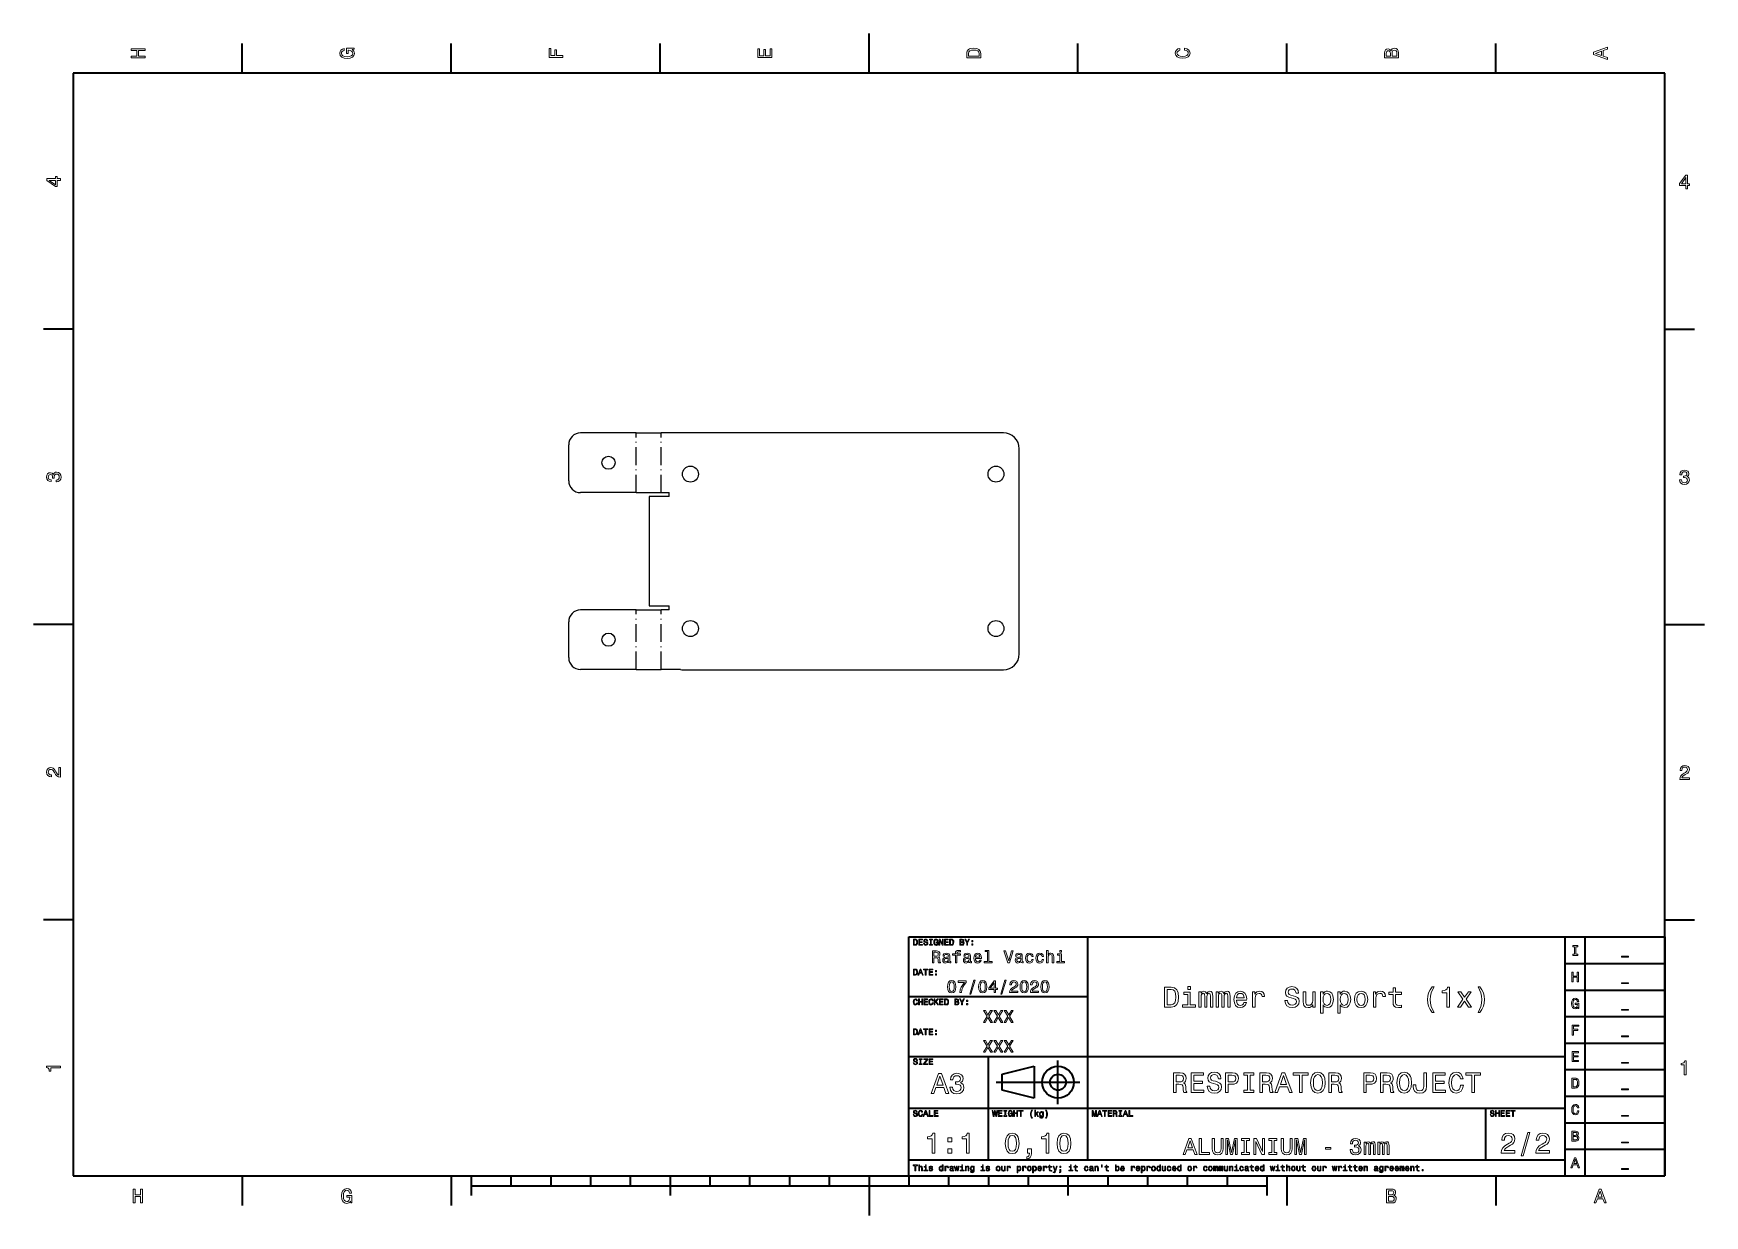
# Model space of a CAD drawing. Extents: x 0 to 420, y 0 to 297.
import ezdxf

# ---------------------------------------------------------------- set-up
doc = ezdxf.new("R2010")
doc.units = 0
doc.linetypes.add('DASHDOT', pattern=[18.5, 12, -3, 0.5, -3])

msp = doc.modelspace()

# ---------------------------------------------------------------- linework, layer by layer
at = {"color": 7, "lineweight": 35, "ltscale": 0.1875}
for p, q in [((52.5, 287), (52.5, 294.5)), ((105, 287), (105, 294.5)), ((157.5, 287), (157.5, 294.5)), ((262.5, 287), (262.5, 294.5)), ((315, 287), (315, 294.5)), ((367.5, 287), (367.5, 294.5)), ((10, 222.699997), (2.5, 222.699997)), ((410, 222.699997), (417.5, 222.699997)), ((10, 74.300003), (2.5, 74.300003)), ((410, 74.300003), (417.5, 74.300003)), ((52.5, 10), (52.5, 2.5)), ((105, 10), (105, 2.5)), ((315, 10), (315, 2.5)), ((367.5, 10), (367.5, 2.5))]:
    msp.add_line(p, q, dxfattribs=at)
at = {"color": 7, "lineweight": 35, "ltscale": 0.25}
for p, q in [((210, 287), (210, 297)), ((10, 148.5), (0, 148.5)), ((410, 148.5), (420, 148.5)), ((210, 10), (210, 0))]:
    msp.add_line(p, q, dxfattribs=at)
at = {"color": 7, "lineweight": 35}
for p, q in [((410, 287), (10, 287)), ((10, 287), (10, 10)), ((410, 10), (410, 287)), ((220, 10), (220, 70)), ((220, 70), (410, 70)), ((265, 14), (265, 70)), ((385, 10), (385, 70)), ((390, 10), (390, 70)), ((410, 70), (410, 10)), ((385, 63.333332), (410, 63.333332)), ((220, 55), (265, 55)), ((385, 56.666668), (410, 56.666668)), ((385, 50), (410, 50)), ((385, 43.333332), (410, 43.333332)), ((220, 40), (385, 40)), ((240, 14), (240, 40)), ((385, 36.666668), (410, 36.666668)), ((242, 33.5), (263, 33.5)), ((385, 30), (410, 30)), ((220, 27), (385, 27)), ((385, 23.333334), (410, 23.333334)), ((220, 14), (385, 14)), ((385, 16.666666), (410, 16.666666)), ((10, 10), (410, 10)), ((220, 10), (410, 10)), ((110, 7.5), (310, 7.5))]:
    msp.add_line(p, q, dxfattribs=at)
at = {"ltscale": 0.225}
for p, q in [((134.519226, 184.634613), (134.519226, 193.634613)), ((134.519226, 140.182037), (134.519226, 149.182037))]:
    msp.add_line(p, q, dxfattribs=at)
at = {"ltscale": 0.35}
for p, q in [((151.519226, 196.634613), (137.519226, 196.634613)), ((151.519226, 181.634613), (137.519226, 181.634613)), ((151.519226, 152.182037), (137.519226, 152.182037)), ((151.519226, 137.182037), (137.519226, 137.182037))]:
    msp.add_line(p, q, dxfattribs=at)
at = {"color": 1, "linetype": 'DASHDOT', "ltscale": 0.375}
for p, q in [((151.519226, 181.634613), (151.519226, 196.634613)), ((157.764359, 181.634613), (157.764359, 196.634613)), ((151.519226, 137.182037), (151.519226, 152.182037)), ((157.764359, 137.182037), (157.764359, 152.182037))]:
    msp.add_line(p, q, dxfattribs=at)
at = {"ltscale": 0.156128}
for p, q in [((151.519226, 196.634613), (157.764359, 196.634613)), ((151.519226, 181.634613), (157.764359, 181.634613)), ((151.519226, 152.182037), (157.764359, 152.182037)), ((151.519226, 137.182037), (157.764359, 137.182037))]:
    msp.add_line(p, q, dxfattribs=at)
for p, q in [((243.764359, 196.634613), (157.764359, 196.634613)), ((247.764359, 141.134613), (247.764359, 192.634613)), ((154.764359, 180.634613), (154.764359, 153.182037)), ((163.264359, 137.134613), (243.764359, 137.134613))]:
    msp.add_line(p, q)
at = {"ltscale": 0.125}
for p, q in [((159.764359, 180.634613), (154.764359, 180.634613)), ((154.764359, 153.182037), (159.764359, 153.182037))]:
    msp.add_line(p, q, dxfattribs=at)
at = {"ltscale": 0.05}
for p, q in [((157.764359, 181.634613), (159.764359, 181.634613)), ((159.764359, 152.182037), (157.764359, 152.182037))]:
    msp.add_line(p, q, dxfattribs=at)
at = {"ltscale": 0.025}
for p, q in [((159.764359, 180.634613), (159.764359, 181.634613)), ((159.764359, 152.182037), (159.764359, 153.182037))]:
    msp.add_line(p, q, dxfattribs=at)
at = {"ltscale": 0.122151}
msp.add_line((162.650391, 137.182037), (157.764359, 137.182037), dxfattribs=at)
at = {"color": 7, "lineweight": 35, "ltscale": 0.275}
msp.add_line((257.5, 28), (257.5, 39), dxfattribs=at)
at = {"color": 7, "lineweight": 35, "ltscale": 0.206155}
for p, q in [((243.5, 35.5), (251.5, 37.5)), ((251.5, 29.5), (243.5, 31.5))]:
    msp.add_line(p, q, dxfattribs=at)
at = {"color": 7, "lineweight": 35, "ltscale": 0.1}
msp.add_line((243.5, 31.5), (243.5, 35.5), dxfattribs=at)
at = {"color": 7, "lineweight": 35, "ltscale": 0.2}
msp.add_line((251.5, 37.5), (251.5, 29.5), dxfattribs=at)
at = {"color": 7, "lineweight": 35, "ltscale": 0.325}
msp.add_line((365, 14), (365, 27), dxfattribs=at)
at = {"color": 7, "lineweight": 35, "ltscale": 0.125}
for p, q in [((110, 10), (110, 5)), ((160, 10), (160, 5)), ((260, 10), (260, 5)), ((310, 10), (310, 5))]:
    msp.add_line(p, q, dxfattribs=at)
at = {"color": 7, "lineweight": 35, "ltscale": 0.0625}
for p, q in [((120, 10), (120, 7.5)), ((130, 10), (130, 7.5)), ((140, 10), (140, 7.5)), ((150, 10), (150, 7.5)), ((170, 10), (170, 7.5)), ((180, 10), (180, 7.5)), ((190, 10), (190, 7.5)), ((200, 10), (200, 7.5)), ((220, 10), (220, 7.5)), ((230, 10), (230, 7.5)), ((240, 10), (240, 7.5)), ((250, 10), (250, 7.5)), ((270, 10), (270, 7.5)), ((280, 10), (280, 7.5)), ((290, 10), (290, 7.5)), ((300, 10), (300, 7.5))]:
    msp.add_line(p, q, dxfattribs=at)
at = {"color": 7, "lineweight": 13}
for points in [[(28.083214, 290.829987), (28.083214, 291.299011), (26.439121, 291.299011), (26.439121, 292.701019), (28.083214, 292.701019), (28.083214, 293.164978), (24.583214, 293.164978), (24.583214, 292.701019), (26.010447, 292.701019), (26.010447, 291.299011), (24.583214, 291.299011), (24.583214, 290.829987)], [(80.114197, 292.922913), (80.583214, 293.008667), (80.583214, 293.260803), (78.692001, 293.260803), (78.692001, 291.984863), (79.120674, 291.984863), (79.120674, 292.771606), (79.15094, 292.771606), (79.614914, 292.71109), (79.957855, 292.549713), (80.174713, 292.302612), (80.245316, 291.994965), (80.154541, 291.652039), (79.882202, 291.384735), (79.433357, 291.213257), (78.818085, 291.15274), (78.207855, 291.208221), (77.759003, 291.3797), (77.486671, 291.652039), (77.390854, 292.020172), (77.441284, 292.272339), (77.582497, 292.479126), (77.819527, 292.630402), (78.137245, 292.716156), (78.137245, 293.215424), (77.653099, 293.08429), (77.289986, 292.837189), (77.068085, 292.489197), (76.987396, 292.050446), (77.113472, 291.475525), (77.481628, 291.041779), (78.0616, 290.764404), (78.833214, 290.668579), (79.609871, 290.764404), (80.189842, 291.041779), (80.557999, 291.450287), (80.679039, 291.964691), (80.638687, 292.252167), (80.537827, 292.509369), (80.361313, 292.731262)], [(133.083206, 290.966156), (133.083206, 291.43515), (131.474411, 291.43515), (131.474411, 292.907776), (131.055832, 292.907776), (131.055832, 291.43515), (130.006836, 291.43515), (130.006836, 293.245697), (129.583206, 293.245697), (129.583206, 290.966156)], [(185.583206, 290.940918), (185.583206, 293.159943), (185.159576, 293.159943), (185.159576, 291.404907), (183.974411, 291.404907), (183.974411, 292.968292), (183.555832, 292.968292), (183.555832, 291.404907), (182.506836, 291.404907), (182.506836, 293.119598), (182.083206, 293.119598), (182.083206, 290.940918)], [(234.583206, 291.994965), (234.583206, 290.829987), (238.083206, 290.829987), (238.083206, 291.994965), (237.97226, 292.544678), (237.634354, 292.953186), (237.084641, 293.205353), (236.333206, 293.296112), (235.566635, 293.215424), (235.264038, 293.114563), (235.021973, 292.973358), (234.694153, 292.56485), (234.613464, 292.297546)], [(235.001801, 291.959656), (235.077438, 292.342957), (235.309433, 292.605194), (235.722977, 292.761536), (236.333206, 292.811951), (236.923264, 292.7565), (237.336807, 292.600159), (237.583923, 292.332855), (237.664612, 291.959656), (237.664612, 291.299011), (235.001801, 291.299011)], [(289.282074, 292.817017), (289.705688, 292.716156), (290.008301, 292.549713), (290.194885, 292.317719), (290.255402, 292.04541), (290.164642, 291.71759), (289.892303, 291.460388), (289.448486, 291.28891), (288.833221, 291.233429), (288.222992, 291.28891), (287.774139, 291.455353), (287.501801, 291.712555), (287.405975, 292.04541), (287.456421, 292.287476), (287.597626, 292.494232), (287.824585, 292.65564), (288.137268, 292.766571), (288.137268, 293.245697), (287.658142, 293.094391), (287.295044, 292.832153), (287.068085, 292.47406), (286.987396, 292.04541), (287.113495, 291.510803), (287.466492, 291.102325), (288.046478, 290.840057), (288.833221, 290.749298), (289.619965, 290.840057), (290.199951, 291.102325), (290.558014, 291.510803), (290.679047, 292.04541), (290.583221, 292.514404), (290.315918, 292.89267), (289.877167, 293.159943), (289.282074, 293.301147)], [(341.192017, 292.630402), (340.899506, 292.983429), (340.70282, 293.074219), (340.460754, 293.104462), (340.082489, 293.03891), (339.810181, 292.842224), (339.643738, 292.524506), (339.583221, 292.080688), (339.583221, 290.835022), (343.083221, 290.835022), (343.083221, 292.151306), (343.012604, 292.620331), (342.805847, 292.968292), (342.478027, 293.18515), (342.034241, 293.260803), (341.736694, 293.215424), (341.489563, 293.094391), (341.308014, 292.897705)], [(341.035675, 291.984863), (341.035675, 291.299011), (340.001801, 291.299011), (340.001801, 292.025208), (340.032074, 292.297546), (340.122833, 292.489197), (340.279175, 292.605194), (340.511169, 292.645538), (340.743164, 292.600159), (340.904541, 292.479126), (341.005402, 292.272339)], [(342.664642, 292.095825), (342.664642, 291.299011), (341.45929, 291.299011), (341.45929, 292.050446), (341.494598, 292.368164), (341.600525, 292.595093), (341.782074, 292.731262), (342.044312, 292.776672), (342.321686, 292.731262), (342.513336, 292.605194), (342.629333, 292.393372)], [(395.583221, 290.466858), (395.583221, 290.930847), (394.554413, 291.299011), (394.554413, 292.695984), (395.583221, 293.064117), (395.583221, 293.538177), (392.078186, 292.257202), (392.078186, 291.742798)], [(394.125732, 291.460388), (392.582489, 292), (394.125732, 292.539642)], [(6.833213, 260.077362), (6.833213, 260.53125), (5.965778, 260.53125), (5.965778, 261.030548), (5.56232, 261.030548), (5.56232, 260.53125), (3.408862, 260.53125), (3.408862, 260.072327), (5.521974, 258.539185), (5.965778, 258.539185), (5.965778, 260.077362)], [(415.277374, 257.966766), (415.731262, 257.966766), (415.731262, 258.834198), (416.23056, 258.834198), (416.23056, 259.237671), (415.731262, 259.237671), (415.731262, 261.391113), (415.272339, 261.391113), (413.739197, 259.278015), (413.739197, 258.834198), (415.277374, 258.834198)], [(414.162842, 259.237671), (415.277374, 260.806091), (415.277374, 259.237671)], [(5.56232, 258.96283), (3.993876, 260.077362), (5.56232, 260.077362)], [(5.73379, 184.329117), (5.769093, 184.329117), (6.253242, 184.409805), (6.616354, 184.646835), (6.848343, 185.020035), (6.934078, 185.514282), (6.848343, 186.038773), (6.626441, 186.432144), (6.273415, 186.684311), (5.819525, 186.775085), (5.521974, 186.734741), (5.279899, 186.623795), (5.0933, 186.44223), (4.957133, 186.20015), (4.684798, 186.527969), (4.251081, 186.643967), (3.857709, 186.568314), (3.560158, 186.351456), (3.373559, 185.998428), (3.307997, 185.514282), (3.388689, 185.060394), (3.610591, 184.712402), (3.963617, 184.485458), (4.432637, 184.409805), (4.46794, 184.409805), (4.46794, 184.858658), (4.145173, 184.899002), (3.913184, 185.030121), (3.771974, 185.241943), (3.721542, 185.53949), (3.761888, 185.801743), (3.867795, 185.993378), (4.039265, 186.109375), (4.271254, 186.15477), (4.518372, 186.109375), (4.684798, 185.988342), (4.785663, 185.77652), (4.815922, 185.489059), (4.810879, 185.292374), (5.209294, 185.292374), (5.199208, 185.53949), (5.244596, 185.857224), (5.365634, 186.094254), (5.56232, 186.235458), (5.819525, 186.285889), (6.112032, 186.230423), (6.328891, 186.084167), (6.465058, 185.852173), (6.510447, 185.54454), (6.460014, 185.226807), (6.308718, 184.994827), (6.066643, 184.848572), (5.73379, 184.793091)], [(413.729126, 184.866226), (413.729126, 184.830917), (413.809814, 184.346771), (414.046844, 183.983658), (414.420044, 183.751663), (414.914276, 183.665939), (415.438782, 183.751663), (415.832153, 183.973572), (416.08429, 184.326599), (416.175079, 184.780487), (416.134735, 185.078033), (416.023773, 185.320114), (415.842224, 185.506714), (415.600159, 185.642883), (415.927948, 185.915222), (416.043945, 186.348938), (415.968292, 186.74231), (415.751434, 187.039856), (415.398407, 187.226456), (414.914276, 187.292023), (414.460388, 187.211319), (414.112396, 186.989426), (413.885468, 186.636398), (413.809814, 186.167374), (413.809814, 186.13208), (414.258636, 186.13208), (414.299011, 186.454834), (414.430115, 186.686829), (414.641937, 186.828033), (414.939484, 186.878479), (415.201721, 186.83812), (415.393372, 186.732224), (415.509369, 186.560745), (415.554749, 186.328766), (415.509369, 186.081635), (415.388336, 185.915222), (415.176514, 185.814346), (414.889069, 185.784088), (414.692383, 185.789139), (414.692383, 185.390717), (414.939484, 185.400803), (415.257202, 185.355423), (415.494232, 185.234375), (415.635468, 185.037689), (415.685883, 184.780487), (415.630402, 184.487976), (415.484161, 184.271118), (415.252167, 184.134949), (414.944519, 184.089569), (414.626801, 184.139999), (414.394806, 184.29129), (414.248566, 184.533371), (414.193085, 184.866226)], [(6.833213, 110.169449), (6.833213, 112.575073), (6.399496, 112.575073), (6.399496, 110.673775), (6.162464, 110.779686), (5.965778, 110.961243), (5.607709, 111.521034), (5.456412, 111.818588), (5.239553, 112.151443), (4.987392, 112.388474), (4.689842, 112.524643), (4.351945, 112.575073), (3.928314, 112.489334), (3.595461, 112.252304), (3.383646, 111.889191), (3.307997, 111.420174), (3.393732, 110.93602), (3.630764, 110.567871), (4.009006, 110.330833), (4.508286, 110.250145), (4.578891, 110.250145), (4.578891, 110.709076), (4.538545, 110.709076), (4.195605, 110.754463), (3.943444, 110.890633), (3.782061, 111.107491), (3.726585, 111.394958), (3.777017, 111.687462), (3.903098, 111.90432), (4.099784, 112.045532), (4.346902, 112.095963), (4.578891, 112.060661), (4.775577, 111.964844), (4.947046, 111.803459), (5.098343, 111.581558), (5.259727, 111.284004), (5.572406, 110.789772), (5.90526, 110.441788), (6.308718, 110.235016), (6.818084, 110.169449)], [(413.76947, 109.566788), (416.175079, 109.566788), (416.175079, 110.000504), (414.273773, 110.000504), (414.3797, 110.237534), (414.561249, 110.434219), (415.121033, 110.79229), (415.418579, 110.943588), (415.751434, 111.160446), (415.988464, 111.412613), (416.124634, 111.710159), (416.175079, 112.048058), (416.089355, 112.471687), (415.852325, 112.804543), (415.489197, 113.016357), (415.020172, 113.092003), (414.536041, 113.006271), (414.167877, 112.769234), (413.930847, 112.390999), (413.850159, 111.891716), (413.850159, 111.821114), (414.309082, 111.821114), (414.309082, 111.861458), (414.354462, 112.204399), (414.490631, 112.456558), (414.707489, 112.617943), (414.994965, 112.673416), (415.287476, 112.622986), (415.504333, 112.496902), (415.645538, 112.300217), (415.695984, 112.053101), (415.660675, 111.821114), (415.56485, 111.624428), (415.403473, 111.452957), (415.181549, 111.301659), (414.884003, 111.140274), (414.389771, 110.827591), (414.041779, 110.494743), (413.835022, 110.091286), (413.76947, 109.581917)], [(221.648422, 69.418587), (221.149139, 69.418587), (221.149139, 67.918587), (221.648422, 67.918587), (221.884003, 67.966141), (222.059082, 68.110947), (222.167145, 68.346542), (222.206055, 68.668587), (222.171463, 68.997116), (222.128235, 69.126801), (222.067719, 69.230545), (221.892654, 69.371033), (221.778091, 69.405617)], [(221.633286, 69.239189), (221.797546, 69.206772), (221.909943, 69.107346), (221.976944, 68.930115), (221.998566, 68.668587), (221.974777, 68.415703), (221.907776, 68.238472), (221.793228, 68.132561), (221.633286, 68.097984), (221.350143, 68.097984), (221.350143, 69.239189)], [(222.497833, 67.918587), (223.448853, 67.918587), (223.448853, 68.100143), (222.696686, 68.100143), (222.696686, 68.60807), (223.366714, 68.60807), (223.366714, 68.78746), (222.696686, 68.78746), (222.696686, 69.23703), (223.431549, 69.23703), (223.431549, 69.418587), (222.497833, 69.418587)], [(223.911377, 68.413544), (223.714691, 68.413544), (223.757919, 68.184441), (223.865997, 68.015846), (224.032425, 67.914261), (224.257202, 67.877518), (224.479828, 67.912102), (224.646255, 68.007202), (224.752167, 68.156342), (224.791061, 68.353027), (224.758652, 68.530258), (224.667862, 68.644814), (224.520889, 68.720459), (224.324203, 68.776657), (224.155624, 68.817719), (224.045395, 68.865273), (223.982712, 68.934441), (223.963257, 69.042503), (223.982712, 69.139771), (224.03891, 69.213257), (224.125366, 69.26297), (224.244232, 69.280258), (224.36528, 69.258644), (224.460373, 69.200287), (224.523056, 69.103027), (224.553314, 68.971184), (224.75, 68.971184), (224.75, 68.975502), (224.715424, 69.178673), (224.613831, 69.329971), (224.453888, 69.425072), (224.237747, 69.457489), (224.043228, 69.425072), (223.891937, 69.33429), (223.794662, 69.193802), (223.760086, 69.012245), (223.788177, 68.850143), (223.870316, 68.739914), (224, 68.666428), (224.177231, 68.610229), (224.35231, 68.560516), (224.484146, 68.51297), (224.564117, 68.443802), (224.592224, 68.331413), (224.566284, 68.216858), (224.499283, 68.130402), (224.39769, 68.07637), (224.265854, 68.059074), (224.118881, 68.082855), (224.006485, 68.152016), (223.935165, 68.264404)], [(225.454605, 68.100143), (225.177948, 68.100143), (225.177948, 67.918587), (225.930115, 67.918587), (225.930115, 68.100143), (225.653458, 68.100143), (225.653458, 69.23703), (225.930115, 69.23703), (225.930115, 69.418587), (225.177948, 69.418587), (225.177948, 69.23703), (225.454605, 69.23703)], [(227.250717, 68.119598), (227.28746, 67.918587), (227.395538, 67.918587), (227.395538, 68.729103), (226.848709, 68.729103), (226.848709, 68.545387), (227.185883, 68.545387), (227.185883, 68.532417), (227.159943, 68.333572), (227.090775, 68.1866), (226.984863, 68.093658), (226.853027, 68.0634), (226.706055, 68.102303), (226.591492, 68.219017), (226.518005, 68.411385), (226.492081, 68.675072), (226.515854, 68.9366), (226.58934, 69.12896), (226.706055, 69.245674), (226.863831, 69.286743), (226.971909, 69.265129), (227.060516, 69.204613), (227.125366, 69.103027), (227.162109, 68.966858), (227.376083, 68.966858), (227.319885, 69.174347), (227.213974, 69.329971), (227.064835, 69.425072), (226.876801, 69.459656), (226.630402, 69.405617), (226.444519, 69.247841), (226.325653, 68.999275), (226.284576, 68.668587), (226.325653, 68.335732), (226.444519, 68.087173), (226.619598, 67.92939), (226.840057, 67.877518), (226.963257, 67.894814), (227.073486, 67.938042), (227.168594, 68.013687)], [(227.663544, 67.918587), (227.842941, 67.918587), (227.842941, 69.148415), (228.417862, 67.918587), (228.649139, 67.918587), (228.649139, 69.418587), (228.467575, 69.418587), (228.467575, 68.188759), (227.899139, 69.418587), (227.663544, 69.418587)], [(229.003601, 67.918587), (229.954605, 67.918587), (229.954605, 68.100143), (229.202454, 68.100143), (229.202454, 68.60807), (229.872482, 68.60807), (229.872482, 68.78746), (229.202454, 68.78746), (229.202454, 69.23703), (229.937317, 69.23703), (229.937317, 69.418587), (229.003601, 69.418587)], [(230.756485, 69.418587), (230.257202, 69.418587), (230.257202, 67.918587), (230.756485, 67.918587), (230.992081, 67.966141), (231.167145, 68.110947), (231.275223, 68.346542), (231.314117, 68.668587), (231.279541, 68.997116), (231.236313, 69.126801), (231.175797, 69.230545), (231.000717, 69.371033), (230.886169, 69.405617)], [(230.741348, 69.239189), (230.905624, 69.206772), (231.018005, 69.107346), (231.085022, 68.930115), (231.106628, 68.668587), (231.082855, 68.415703), (231.015854, 68.238472), (230.901291, 68.132561), (230.741348, 68.097984), (230.458221, 68.097984), (230.458221, 69.239189)], [(233.631119, 68.729103), (233.782425, 68.854469), (233.82132, 68.938759), (233.83429, 69.042503), (233.806198, 69.204613), (233.721909, 69.321327), (233.585739, 69.392647), (233.395538, 69.418587), (232.861679, 69.418587), (232.861679, 67.918587), (233.425797, 67.918587), (233.626801, 67.948845), (233.77594, 68.03746), (233.868881, 68.177956), (233.901291, 68.368156), (233.881851, 68.495674), (233.829971, 68.601585), (233.745682, 68.67939)], [(233.354462, 68.796112), (233.060516, 68.796112), (233.060516, 69.239189), (233.371765, 69.239189), (233.48848, 69.226227), (233.570602, 69.187317), (233.620316, 69.120316), (233.637604, 69.020889), (233.618164, 68.921471), (233.566284, 68.852303), (233.477661, 68.809074)], [(233.402023, 68.097984), (233.060516, 68.097984), (233.060516, 68.614555), (233.382568, 68.614555), (233.518738, 68.599426), (233.615997, 68.554031), (233.674347, 68.476227), (233.693802, 68.363831), (233.674347, 68.244957), (233.620316, 68.162827), (233.529541, 68.113113)], [(234.77449, 67.918587), (234.77449, 68.525932), (235.267288, 69.420746), (235.042511, 69.420746), (234.672913, 68.709656), (234.298996, 69.420746), (234.059082, 69.420746), (234.573486, 68.51297), (234.573486, 67.918587)], [(235.814117, 68.757202), (236.112396, 68.757202), (236.112396, 69.079247), (235.814117, 69.079247)], [(235.814117, 67.918587), (236.112396, 67.918587), (236.112396, 68.240631), (235.814117, 68.240631)], [(387.33429, 65.659821), (386.873199, 65.659821), (386.873199, 65.357224), (388.126801, 65.357224), (388.126801, 65.659821), (387.66571, 65.659821), (387.66571, 67.554626), (388.126801, 67.554626), (388.126801, 67.857224), (386.873199, 67.857224), (386.873199, 67.554626), (387.33429, 67.554626)], [(225.92218, 63.520172), (226.324203, 63.520172), (226.324203, 64.786743), (226.734863, 64.786743), (227.03746, 64.773773), (227.227661, 64.713257), (227.331406, 64.570602), (227.374634, 64.315559), (227.39624, 63.926514), (227.42218, 63.671471), (227.47406, 63.520172), (227.927948, 63.520172), (227.927948, 63.602306), (227.828522, 63.723343), (227.793945, 63.948128), (227.763687, 64.432274), (227.690201, 64.791069), (227.590775, 64.903458), (227.43515, 64.985588), (227.608063, 65.093658), (227.729095, 65.244957), (227.806915, 65.435158), (227.83284, 65.664261), (227.772324, 66.027374), (227.599411, 66.299713), (227.314117, 66.463974), (226.925064, 66.520172), (225.92218, 66.520172)], [(226.812668, 66.15274), (227.076355, 66.126801), (227.262238, 66.04467), (227.378952, 65.893372), (227.417862, 65.655617), (227.374634, 65.4049), (227.257919, 65.253601), (227.059067, 65.175789), (226.786743, 65.154175), (226.324203, 65.154175), (226.324203, 66.15274)], [(229.97261, 63.822765), (229.97261, 63.809799), (229.994232, 63.662823), (230.059067, 63.559078), (230.331406, 63.476944), (230.543213, 63.511528), (230.543213, 63.805473), (230.452438, 63.792507), (230.331406, 63.848701), (230.309784, 64.021614), (230.309784, 65.223343), (230.257919, 65.530258), (230.106628, 65.746399), (229.842926, 65.876083), (229.471176, 65.92363), (229.108063, 65.871758), (228.840057, 65.724785), (228.671463, 65.495674), (228.615265, 65.193085), (228.615265, 65.167145), (228.956772, 65.167145), (228.98703, 65.348701), (229.082123, 65.478386), (229.237747, 65.556198), (229.458206, 65.586456), (229.670029, 65.564842), (229.82132, 65.5), (229.912094, 65.387604), (229.942352, 65.231987), (229.925064, 65.05043), (229.855896, 64.959656), (229.682983, 64.916428), (229.35878, 64.881844), (228.98703, 64.804031), (228.723343, 64.665703), (228.567719, 64.44957), (228.520172, 64.129684), (228.5634, 63.844379), (228.697403, 63.632565), (228.913544, 63.498558), (229.211807, 63.451008), (229.613831, 63.541786)], [(229.929382, 64.332855), (229.877518, 64.10807), (229.739182, 63.935158), (229.531693, 63.822765), (229.276657, 63.783859), (229.112381, 63.805473), (228.995667, 63.874638), (228.92218, 63.995678), (228.900574, 64.164261), (228.917862, 64.315559), (228.98703, 64.42363), (229.263687, 64.54467), (229.613831, 64.596542), (229.929382, 64.700287)], [(231.723343, 65.439484), (231.723343, 63.520172), (232.103745, 63.520172), (232.103745, 65.439484), (232.968292, 65.439484), (232.968292, 65.763687), (232.103745, 65.763687), (232.103745, 65.906342), (232.134003, 66.079247), (232.233429, 66.195969), (232.402008, 66.265129), (232.644089, 66.291069), (232.968292, 66.273773), (232.968292, 66.602303), (232.557632, 66.623917), (232.185867, 66.585014), (231.926498, 66.4683), (231.770889, 66.265129), (231.723343, 65.975502), (231.723343, 65.763687), (231.027374, 65.763687), (231.027374, 65.439484)], [(235.177231, 63.822765), (235.177231, 63.809799), (235.198837, 63.662823), (235.263687, 63.559078), (235.536011, 63.476944), (235.747833, 63.511528), (235.747833, 63.805473), (235.657059, 63.792507), (235.536011, 63.848701), (235.514404, 64.021614), (235.514404, 65.223343), (235.462524, 65.530258), (235.311234, 65.746399), (235.047546, 65.876083), (234.675781, 65.92363), (234.312668, 65.871758), (234.044662, 65.724785), (233.876068, 65.495674), (233.819885, 65.193085), (233.819885, 65.167145), (234.161377, 65.167145), (234.191635, 65.348701), (234.286743, 65.478386), (234.442352, 65.556198), (234.662811, 65.586456), (234.874634, 65.564842), (235.025925, 65.5), (235.116714, 65.387604), (235.146973, 65.231987), (235.129669, 65.05043), (235.060516, 64.959656), (234.887604, 64.916428), (234.5634, 64.881844), (234.191635, 64.804031), (233.927948, 64.665703), (233.772324, 64.44957), (233.724777, 64.129684), (233.768005, 63.844379), (233.902008, 63.632565), (234.118149, 63.498558), (234.416412, 63.451008), (234.818436, 63.541786)], [(235.134003, 64.332855), (235.082123, 64.10807), (234.943802, 63.935158), (234.736298, 63.822765), (234.481262, 63.783859), (234.317001, 63.805473), (234.200287, 63.874638), (234.126801, 63.995678), (234.105179, 64.164261), (234.122467, 64.315559), (234.191635, 64.42363), (234.468292, 64.54467), (234.818436, 64.596542), (235.134003, 64.700287)], [(236.733429, 64.570602), (238.255035, 64.570602), (238.259354, 64.747841), (238.190201, 65.244957), (238, 65.616714), (237.697403, 65.841499), (237.29538, 65.92363), (236.902008, 65.837173), (236.599411, 65.5951), (236.404892, 65.201729), (236.335724, 64.682999), (236.400574, 64.151299), (236.595093, 63.762245), (236.893372, 63.520172), (237.28241, 63.438038), (237.619583, 63.494236), (237.89624, 63.641209), (238.099411, 63.874638), (238.216125, 64.185875), (237.840057, 64.185875), (237.762238, 64.01297), (237.649841, 63.883286), (237.329971, 63.779537), (237.083572, 63.827087), (236.89769, 63.978386), (236.776657, 64.224785), (236.733429, 64.557632)], [(236.733429, 64.890488), (236.780975, 65.188759), (236.89769, 65.409218), (237.074921, 65.543228), (237.30835, 65.590775), (237.53746, 65.543228), (237.714691, 65.409218), (237.822754, 65.188759), (237.861664, 64.890488)], [(239.759354, 66.304031), (239.759354, 63.840057), (238.976944, 63.840057), (238.976944, 63.520172), (240.917862, 63.520172), (240.917862, 63.840057), (240.139771, 63.840057), (240.139771, 66.623917), (239.162811, 66.623917), (239.162811, 66.304031)], [(245.854462, 66.524498), (245.102295, 63.969738), (244.328522, 66.524498), (243.917862, 66.524498), (244.886154, 63.520172), (245.318436, 63.520172), (246.265121, 66.524498)], [(248.188751, 63.822765), (248.188751, 63.809799), (248.210373, 63.662823), (248.275208, 63.559078), (248.547546, 63.476944), (248.759354, 63.511528), (248.759354, 63.805473), (248.668579, 63.792507), (248.547546, 63.848701), (248.525925, 64.021614), (248.525925, 65.223343), (248.47406, 65.530258), (248.322754, 65.746399), (248.059067, 65.876083), (247.687317, 65.92363), (247.324203, 65.871758), (247.056183, 65.724785), (246.887604, 65.495674), (246.831406, 65.193085), (246.831406, 65.167145), (247.172913, 65.167145), (247.203156, 65.348701), (247.298264, 65.478386), (247.453888, 65.556198), (247.674347, 65.586456), (247.886169, 65.564842), (248.03746, 65.5), (248.128235, 65.387604), (248.158493, 65.231987), (248.141205, 65.05043), (248.072037, 64.959656), (247.899124, 64.916428), (247.574921, 64.881844), (247.203156, 64.804031), (246.939468, 64.665703), (246.783859, 64.44957), (246.736298, 64.129684), (246.779541, 63.844379), (246.913544, 63.632565), (247.129669, 63.498558), (247.427948, 63.451008), (247.829971, 63.541786)], [(248.145523, 64.332855), (248.093658, 64.10807), (247.955322, 63.935158), (247.747833, 63.822765), (247.492783, 63.783859), (247.328522, 63.805473), (247.211807, 63.874638), (247.138321, 63.995678), (247.116714, 64.164261), (247.134003, 64.315559), (247.203156, 64.42363), (247.479828, 64.54467), (247.829971, 64.596542), (248.145523, 64.700287)], [(250.890488, 65.072044), (251.266571, 65.072044), (251.188751, 65.41787), (251.002869, 65.690201), (250.713257, 65.858788), (250.337173, 65.92363), (249.92218, 65.837173), (249.606628, 65.5951), (249.407776, 65.201729), (249.338608, 64.674355), (249.403458, 64.151299), (249.597977, 63.762245), (249.904892, 63.520172), (250.324203, 63.438038), (250.695953, 63.50288), (250.98558, 63.684437), (251.184433, 63.969738), (251.270889, 64.350143), (250.907776, 64.350143), (250.842926, 64.10807), (250.721893, 63.926514), (250.548981, 63.814121), (250.337173, 63.779537), (250.073486, 63.835735), (249.883286, 64.008644), (249.766571, 64.289627), (249.727661, 64.687317), (249.766571, 65.07637), (249.887604, 65.357346), (250.082123, 65.530258), (250.337173, 65.590775), (250.561951, 65.551872), (250.730545, 65.452446), (250.842926, 65.288185)], [(253.492798, 65.072044), (253.868866, 65.072044), (253.791061, 65.41787), (253.605179, 65.690201), (253.315552, 65.858788), (252.939484, 65.92363), (252.52449, 65.837173), (252.208923, 65.5951), (252.010086, 65.201729), (251.940918, 64.674355), (252.005753, 64.151299), (252.200287, 63.762245), (252.507202, 63.520172), (252.926514, 63.438038), (253.298264, 63.50288), (253.587891, 63.684437), (253.786743, 63.969738), (253.873199, 64.350143), (253.510086, 64.350143), (253.445236, 64.10807), (253.324203, 63.926514), (253.151291, 63.814121), (252.939484, 63.779537), (252.675781, 63.835735), (252.48558, 64.008644), (252.368866, 64.289627), (252.329971, 64.687317), (252.368866, 65.07637), (252.489914, 65.357346), (252.684433, 65.530258), (252.939484, 65.590775), (253.164261, 65.551872), (253.332855, 65.452446), (253.445236, 65.288185)], [(254.616714, 63.520172), (254.997116, 63.520172), (254.997116, 64.860229), (255.036026, 65.167145), (255.161377, 65.39193), (255.355896, 65.530258), (255.615265, 65.58213), (255.822769, 65.538902), (255.952454, 65.422188), (256.017273, 65.227661), (256.03891, 64.9683), (256.03891, 63.520172), (256.419312, 63.520172), (256.419312, 65.046112), (256.402008, 65.353027), (256.324219, 65.60807), (256.069153, 65.841499), (255.671463, 65.92363), (255.455322, 65.893372), (255.269455, 65.811241), (255.113831, 65.681557), (254.997116, 65.504318), (254.997116, 66.623917), (254.616714, 66.623917)], [(258.381836, 63.840057), (258.381836, 65.763687), (257.404907, 65.763687), (257.404907, 65.439484), (258.001434, 65.439484), (258.001434, 63.840057), (257.223328, 63.840057), (257.223328, 63.520172), (259.168579, 63.520172), (259.168579, 63.840057)], [(258.394806, 66.623917), (257.992798, 66.623917), (257.992798, 66.191643), (258.394806, 66.191643)], [(399.132568, 65.140724), (399.132568, 64.938995), (400.867432, 64.938995), (400.867432, 65.140724)], [(221.648422, 61.918587), (221.149139, 61.918587), (221.149139, 60.418587), (221.648422, 60.418587), (221.884003, 60.466137), (222.059082, 60.61095), (222.167145, 60.846542), (222.206055, 61.168587), (222.171463, 61.497116), (222.128235, 61.626801), (222.067719, 61.730545), (221.892654, 61.871037), (221.778091, 61.905617)], [(221.633286, 61.739193), (221.797546, 61.706772), (221.909943, 61.607349), (221.976944, 61.430115), (221.998566, 61.168587), (221.974777, 60.915707), (221.907776, 60.738472), (221.793228, 60.632565), (221.633286, 60.59798), (221.350143, 60.59798), (221.350143, 61.739193)], [(222.294662, 60.418587), (222.493515, 60.418587), (222.651291, 60.859509), (223.25, 60.859509), (223.407776, 60.418587), (223.610947, 60.418587), (223.061966, 61.92075), (222.841492, 61.92075)], [(222.720459, 61.043228), (222.951736, 61.704609), (223.182999, 61.043228)], [(224.153458, 60.418587), (224.35231, 60.418587), (224.35231, 61.73703), (224.806198, 61.73703), (224.806198, 61.918587), (223.697403, 61.918587), (223.697403, 61.73703), (224.153458, 61.73703)], [(225.100143, 60.418587), (226.051147, 60.418587), (226.051147, 60.600143), (225.298996, 60.600143), (225.298996, 61.108067), (225.969025, 61.108067), (225.969025, 61.287464), (225.298996, 61.287464), (225.298996, 61.73703), (226.033859, 61.73703), (226.033859, 61.918587), (225.100143, 61.918587)], [(226.706055, 61.257202), (227.004318, 61.257202), (227.004318, 61.57925), (226.706055, 61.57925)], [(226.706055, 60.418587), (227.004318, 60.418587), (227.004318, 60.740631), (226.706055, 60.740631)], [(229.747833, 57.485592), (229.812668, 56.806915), (230.015839, 56.322765), (230.340042, 56.028816), (230.789612, 55.933716), (231.234863, 56.028816), (231.559067, 56.322765), (231.757919, 56.806915), (231.827087, 57.485592), (231.757919, 58.159943), (231.675781, 58.427952), (231.559067, 58.648415), (231.234863, 58.942364), (230.789612, 59.041786), (230.340042, 58.942364), (230.015839, 58.644093), (229.812668, 58.159943)], [(232.791061, 56.020172), (233.227661, 56.020172), (233.370316, 56.733429), (233.621033, 57.399136), (233.975494, 58.017292), (234.438034, 58.596542), (234.438034, 58.95533), (232.380402, 58.95533), (232.380402, 58.561958), (234.023041, 58.561958), (233.547546, 57.978386), (233.188751, 57.368874), (232.938034, 56.720459)], [(235.31987, 55.618156), (235.618149, 55.618156), (236.664261, 59.102306), (236.361664, 59.102306)], [(237.554749, 57.485592), (237.619583, 56.806915), (237.822754, 56.322765), (238.146973, 56.028816), (238.596527, 55.933716), (239.041779, 56.028816), (239.365982, 56.322765), (239.564835, 56.806915), (239.634003, 57.485592), (239.564835, 58.159943), (239.482697, 58.427952), (239.365982, 58.648415), (239.041779, 58.942364), (238.596527, 59.041786), (238.146973, 58.942364), (237.822754, 58.644093), (237.619583, 58.159943)], [(241.436584, 56.020172), (241.825638, 56.020172), (241.825638, 56.763687), (242.253601, 56.763687), (242.253601, 57.109509), (241.825638, 57.109509), (241.825638, 58.95533), (241.432266, 58.95533), (240.118149, 57.144093), (240.118149, 56.763687), (241.436584, 56.763687)], [(243.126801, 55.618156), (243.425064, 55.618156), (244.471176, 59.102306), (244.168579, 59.102306)], [(245.348694, 56.020172), (247.41066, 56.020172), (247.41066, 56.39193), (245.780975, 56.39193), (245.87175, 56.5951), (246.027374, 56.763687), (246.507202, 57.070606), (246.762238, 57.200287), (247.047546, 57.386166), (247.250717, 57.602306), (247.367432, 57.857349), (247.41066, 58.146973), (247.337173, 58.510086), (247.134003, 58.795387), (246.822754, 58.976944), (246.420746, 59.041786), (246.005753, 58.9683), (245.690186, 58.765129), (245.48703, 58.440922), (245.417862, 58.012966), (245.417862, 57.95245), (245.811234, 57.95245), (245.811234, 57.98703), (245.850128, 58.280979), (245.966858, 58.497116), (246.152725, 58.635445), (246.399124, 58.682995), (246.649841, 58.639771), (246.835724, 58.5317), (246.956757, 58.363113), (247, 58.151295), (246.969727, 57.95245), (246.887604, 57.783859), (246.749268, 57.636887), (246.559067, 57.507202), (246.304031, 57.368874), (245.880402, 57.100864), (245.582123, 56.815559), (245.404892, 56.469738), (245.348694, 56.033142)], [(247.963974, 57.485592), (248.028809, 56.806915), (248.231979, 56.322765), (248.556183, 56.028816), (249.005753, 55.933716), (249.451004, 56.028816), (249.775208, 56.322765), (249.97406, 56.806915), (250.043213, 57.485592), (249.97406, 58.159943), (249.891922, 58.427952), (249.775208, 58.648415), (249.451004, 58.942364), (249.005753, 59.041786), (248.556183, 58.942364), (248.231979, 58.644093), (248.028809, 58.159943)], [(250.553314, 56.020172), (252.615265, 56.020172), (252.615265, 56.39193), (250.98558, 56.39193), (251.076355, 56.5951), (251.231979, 56.763687), (251.711807, 57.070606), (251.966858, 57.200287), (252.252151, 57.386166), (252.455322, 57.602306), (252.572037, 57.857349), (252.615265, 58.146973), (252.541779, 58.510086), (252.338608, 58.795387), (252.027374, 58.976944), (251.625351, 59.041786), (251.210373, 58.9683), (250.894806, 58.765129), (250.691635, 58.440922), (250.622467, 58.012966), (250.622467, 57.95245), (251.015839, 57.95245), (251.015839, 57.98703), (251.054749, 58.280979), (251.171463, 58.497116), (251.357346, 58.635445), (251.603745, 58.682995), (251.854462, 58.639771), (252.040344, 58.5317), (252.161377, 58.363113), (252.204605, 58.151295), (252.174347, 57.95245), (252.092209, 57.783859), (251.953888, 57.636887), (251.763687, 57.507202), (251.508636, 57.368874), (251.085007, 57.100864), (250.786743, 56.815559), (250.609497, 56.469738), (250.553314, 56.033142)], [(253.168579, 57.485592), (253.233429, 56.806915), (253.4366, 56.322765), (253.760803, 56.028816), (254.210373, 55.933716), (254.655609, 56.028816), (254.979828, 56.322765), (255.178665, 56.806915), (255.247833, 57.485592), (255.178665, 58.159943), (255.096542, 58.427952), (254.979828, 58.648415), (254.655609, 58.942364), (254.210373, 59.041786), (253.760803, 58.942364), (253.4366, 58.644093), (253.233429, 58.159943)], [(386.664276, 58.690563), (386.999298, 58.690563), (386.999298, 59.864914), (388.000732, 59.864914), (388.000732, 58.690563), (388.332123, 58.690563), (388.332123, 61.190563), (388.000732, 61.190563), (388.000732, 60.171112), (386.999298, 60.171112), (386.999298, 61.190563), (386.664276, 61.190563)], [(230.162811, 57.485592), (230.197403, 58.008644), (230.305466, 58.384727), (230.499985, 58.605186), (230.789612, 58.682995), (231.074921, 58.605186), (231.26944, 58.384727), (231.377518, 58.008644), (231.412094, 57.485592), (231.377518, 56.958214), (231.26944, 56.58213), (231.074921, 56.361671), (230.789612, 56.288185), (230.499985, 56.361671), (230.305466, 56.58213), (230.197403, 56.958214)], [(237.969727, 57.485592), (238.004318, 58.008644), (238.112381, 58.384727), (238.306915, 58.605186), (238.596527, 58.682995), (238.881836, 58.605186), (239.076355, 58.384727), (239.184433, 58.008644), (239.219009, 57.485592), (239.184433, 56.958214), (239.076355, 56.58213), (238.881836, 56.361671), (238.596527, 56.288185), (238.306915, 56.361671), (238.112381, 56.58213), (238.004318, 56.958214)], [(240.481262, 57.109509), (241.436584, 58.453888), (241.436584, 57.109509)], [(248.378952, 57.485592), (248.413544, 58.008644), (248.521606, 58.384727), (248.716125, 58.605186), (249.005753, 58.682995), (249.291061, 58.605186), (249.48558, 58.384727), (249.593658, 58.008644), (249.628235, 57.485592), (249.593658, 56.958214), (249.48558, 56.58213), (249.291061, 56.361671), (249.005753, 56.288185), (248.716125, 56.361671), (248.521606, 56.58213), (248.413544, 56.958214)], [(253.583572, 57.485592), (253.618149, 58.008644), (253.726227, 58.384727), (253.920746, 58.605186), (254.210373, 58.682995), (254.495667, 58.605186), (254.690201, 58.384727), (254.798264, 58.008644), (254.832855, 57.485592), (254.798264, 56.958214), (254.690201, 56.58213), (254.495667, 56.361671), (254.210373, 56.288185), (253.920746, 56.361671), (253.726227, 56.58213), (253.618149, 56.958214)], [(285.958191, 57.381123), (284.293945, 57.381123), (284.293945, 52.381123), (285.958191, 52.381123), (286.7435, 52.539623), (287.327087, 53.022331), (287.687317, 53.807636), (287.816986, 54.881123), (287.701721, 55.976223), (287.557617, 56.408501), (287.355896, 56.754322), (286.772308, 57.222622), (286.390472, 57.337894)], [(285.907776, 56.783138), (286.455322, 56.675072), (286.829956, 56.343658), (287.053284, 55.75288), (287.125336, 54.881123), (287.046082, 54.038181), (286.822754, 53.447407), (286.440918, 53.094379), (285.907776, 52.979107), (284.963959, 52.979107), (284.963959, 56.783138)], [(290.749268, 52.914265), (290.749268, 56.120316), (289.121033, 56.120316), (289.121033, 55.579971), (290.115265, 55.579971), (290.115265, 52.914265), (288.81842, 52.914265), (288.81842, 52.381123), (292.060516, 52.381123), (292.060516, 52.914265)], [(290.770874, 57.554031), (290.100861, 57.554031), (290.100861, 56.833572), (290.770874, 56.833572)], [(292.89624, 52.381123), (293.479797, 52.381123), (293.479797, 54.967579), (293.515839, 55.356628), (293.623901, 55.637608), (293.789612, 55.803314), (294.005737, 55.868153), (294.17865, 55.810516), (294.293945, 55.666424), (294.351563, 55.421467), (294.373169, 55.09726), (294.373169, 52.381123), (294.920746, 52.381123), (294.920746, 54.967579), (294.956757, 55.349422), (295.064819, 55.630402), (295.237732, 55.803314), (295.453888, 55.868153), (295.62677, 55.810516), (295.742065, 55.666424), (295.814117, 55.09726), (295.814117, 52.381123), (296.397675, 52.381123), (296.397675, 55.054031), (296.361664, 55.608788), (296.246368, 56.033859), (296.015839, 56.293228), (295.641205, 56.386887), (295.201721, 56.242794), (294.863098, 55.824928), (294.596527, 56.235588), (294.149841, 56.386887), (293.739166, 56.242794), (293.458191, 55.839336), (293.458191, 56.25), (292.89624, 56.25)], [(297.233398, 52.381123), (297.816986, 52.381123), (297.816986, 54.967579), (297.852997, 55.356628), (297.96109, 55.637608), (298.126801, 55.803314), (298.342926, 55.868153), (298.515839, 55.810516), (298.631104, 55.666424), (298.688751, 55.421467), (298.710358, 55.09726), (298.710358, 52.381123), (299.257904, 52.381123), (299.257904, 54.967579), (299.293945, 55.349422), (299.402008, 55.630402), (299.574921, 55.803314), (299.791046, 55.868153), (299.963959, 55.810516), (300.079224, 55.666424), (300.151276, 55.09726), (300.151276, 52.381123), (300.734863, 52.381123), (300.734863, 55.054031), (300.698822, 55.608788), (300.583557, 56.033859), (300.352997, 56.293228), (299.978363, 56.386887), (299.538879, 56.242794), (299.200287, 55.824928), (298.933716, 56.235588), (298.48703, 56.386887), (298.076355, 56.242794), (297.79538, 55.839336), (297.79538, 56.25), (297.233398, 56.25)], [(302.377502, 54.131844), (304.913513, 54.131844), (304.920746, 54.427231), (304.80545, 55.255764), (304.488464, 55.875359), (303.984131, 56.25), (303.314117, 56.386887), (302.658478, 56.242794), (302.154175, 55.839336), (301.829956, 55.183716), (301.714691, 54.319164), (301.822754, 53.432995), (302.146973, 52.78458), (302.644073, 52.381123), (303.29248, 52.244236), (303.854462, 52.337894), (304.315552, 52.582851), (304.654175, 52.971901), (304.848694, 53.490631), (304.221893, 53.490631), (304.092194, 53.20245), (303.904877, 52.986309), (303.371735, 52.8134), (302.96109, 52.892651), (302.651276, 53.14481), (302.449554, 53.555473), (302.377502, 54.110229)], [(302.377502, 54.664986), (302.456757, 55.162102), (302.651276, 55.529537), (302.946655, 55.75288), (303.335724, 55.83213), (303.71756, 55.75288), (304.012939, 55.529537), (304.193054, 55.162102), (304.257904, 54.664986)], [(306.397675, 52.381123), (307.031677, 52.381123), (307.031677, 54.592937), (307.096527, 55.12608), (307.291046, 55.507923), (307.608063, 55.738472), (308.033112, 55.817722), (308.350128, 55.767288), (308.587891, 55.623199), (308.731964, 55.378242), (308.78241, 55.046829), (309.423615, 55.046829), (309.337158, 55.630402), (309.099396, 56.048271), (308.703156, 56.30043), (308.162811, 56.386887), (307.79538, 56.32925), (307.478363, 56.185158), (307.197388, 55.940201), (306.97406, 55.608788), (306.97406, 56.25), (306.397675, 56.25)], [(315.187317, 54.030979), (314.531677, 54.030979), (314.675781, 53.267288), (315.036011, 52.70533), (315.590759, 52.366714), (316.340027, 52.244236), (317.082123, 52.359509), (317.636871, 52.67651), (317.989899, 53.17363), (318.119568, 53.82925), (318.011505, 54.420029), (317.708923, 54.801872), (317.218994, 55.054031), (316.563385, 55.241352), (316.001434, 55.378242), (315.634003, 55.536743), (315.425049, 55.767288), (315.360229, 56.127522), (315.425049, 56.451729), (315.612366, 56.696686), (315.900574, 56.862389), (316.296814, 56.920029), (316.700256, 56.84798), (317.017273, 56.653458), (317.226196, 56.32925), (317.327087, 55.889767), (317.982697, 55.889767), (317.982697, 55.904179), (317.867432, 56.581409), (317.528809, 57.085732), (316.995667, 57.402737), (316.275208, 57.510807), (315.62677, 57.402737), (315.122467, 57.100143), (314.798248, 56.631844), (314.682983, 56.026657), (314.776642, 55.486309), (315.050415, 55.118874), (315.482697, 54.873917), (316.073486, 54.6866), (316.657043, 54.520893), (317.096527, 54.362389), (317.363098, 54.131844), (317.456757, 53.757202), (317.3703, 53.375359), (317.146973, 53.087173), (316.80835, 52.907059), (316.368866, 52.849422), (315.878937, 52.928673), (315.504303, 53.159222), (315.266541, 53.533859)], [(322.154175, 56.25), (321.520142, 56.25), (321.520142, 54.016571), (321.44812, 53.497837), (321.239166, 53.123196), (320.914978, 52.892651), (320.489899, 52.820602), (320.151276, 52.878242), (319.93515, 53.051151), (319.812653, 53.346542), (319.783844, 53.764408), (319.783844, 56.25), (319.149841, 56.25), (319.149841, 53.706772), (319.171448, 53.195244), (319.30835, 52.770172), (319.726196, 52.381123), (320.39624, 52.244236), (320.75647, 52.294666), (321.066254, 52.424351), (321.332825, 52.647694), (321.548981, 52.971901), (321.548981, 52.381123), (322.154175, 52.381123)], [(324.106628, 55.652016), (324.106628, 56.25), (323.472595, 56.25), (323.472595, 50.882565), (324.106628, 50.882565), (324.106628, 52.971901), (324.329956, 52.633286), (324.582123, 52.409943), (325.216125, 52.244236), (325.82132, 52.381123), (326.296814, 52.791786), (326.606628, 53.440201), (326.721893, 54.319164), (326.606628, 55.190922), (326.296814, 55.839336), (325.82132, 56.242794), (325.216125, 56.386887), (324.8703, 56.343658), (324.574921, 56.206772), (324.322754, 55.976223)], [(325.108063, 52.8134), (324.682983, 52.907059), (324.373169, 53.195244), (324.17865, 53.663544), (324.113831, 54.319164), (324.17865, 54.967579), (324.373169, 55.435879), (324.682983, 55.716858), (325.108063, 55.817722), (325.497101, 55.716858), (325.806915, 55.428673), (326.001434, 54.960373), (326.073486, 54.319164), (326.001434, 53.67075), (325.806915, 53.195244), (325.497101, 52.907059)], [(328.443787, 55.652016), (328.443787, 56.25), (327.809784, 56.25), (327.809784, 50.882565), (328.443787, 50.882565), (328.443787, 52.971901), (328.667145, 52.633286), (328.919312, 52.409943), (329.553314, 52.244236), (330.158478, 52.381123), (330.634003, 52.791786), (330.943787, 53.440201), (331.059082, 54.319164), (330.943787, 55.190922), (330.634003, 55.839336), (330.158478, 56.242794), (329.553314, 56.386887), (329.207489, 56.343658), (328.912079, 56.206772), (328.659943, 55.976223)], [(329.445221, 52.8134), (329.020172, 52.907059), (328.710358, 53.195244), (328.515839, 53.663544), (328.450989, 54.319164), (328.515839, 54.967579), (328.710358, 55.435879), (329.020172, 55.716858), (329.445221, 55.817722), (329.83429, 55.716858), (330.144073, 55.428673), (330.338593, 54.960373), (330.410645, 54.319164), (330.338593, 53.67075), (330.144073, 53.195244), (329.83429, 52.907059)], [(331.995667, 54.311958), (332.110931, 53.432995), (332.442352, 52.78458), (332.968292, 52.381123), (333.674347, 52.244236), (334.373199, 52.381123), (334.899109, 52.777374), (335.23053, 53.425793), (335.353027, 54.311958), (335.23053, 55.190922), (334.899109, 55.846542), (334.373199, 56.242794), (333.674347, 56.386887), (332.968292, 56.242794), (332.442352, 55.839336), (332.110931, 55.190922)], [(332.644073, 54.319164), (332.708923, 54.967579), (332.910645, 55.435879), (333.234863, 55.72406), (333.674347, 55.824928), (334.106628, 55.72406), (334.430817, 55.443081), (334.632568, 54.967579), (334.70459, 54.319164), (334.632568, 53.663544), (334.430817, 53.188038), (334.106628, 52.899853), (333.674347, 52.806194), (333.234863, 52.899853), (332.910645, 53.188038), (332.708923, 53.663544)], [(336.757904, 52.381123), (337.391907, 52.381123), (337.391907, 54.592937), (337.456757, 55.12608), (337.651276, 55.507923), (337.968292, 55.738472), (338.393372, 55.817722), (338.710358, 55.767288), (338.94812, 55.623199), (339.092224, 55.378242), (339.142639, 55.046829), (339.783844, 55.046829), (339.697388, 55.630402), (339.459656, 56.048271), (339.063385, 56.30043), (338.523041, 56.386887), (338.155609, 56.32925), (337.838623, 56.185158), (337.557617, 55.940201), (337.33429, 55.608788), (337.33429, 56.25), (336.757904, 56.25)], [(341.707489, 55.579971), (341.707489, 53.64193), (341.750702, 53.015129), (341.952454, 52.582851), (342.355896, 52.330688), (343.040344, 52.244236), (343.789612, 52.280258), (343.789612, 52.827808), (343.242065, 52.78458), (342.744934, 52.842216), (342.478394, 53.022331), (342.363098, 53.324928), (342.341492, 53.75), (342.341492, 55.579971), (343.789612, 55.579971), (343.789612, 56.120316), (342.341492, 56.120316), (342.341492, 57.251438), (341.707489, 57.251438), (341.707489, 56.120316), (340.612396, 56.120316), (340.612396, 55.579971)], [(351.548981, 50.990631), (352.002869, 50.990631), (351.592224, 51.754322), (351.304016, 52.554031), (351.123901, 53.396973), (351.066284, 54.247116), (351.123901, 55.09726), (351.304016, 55.932995), (351.592224, 56.739914), (352.002869, 57.503601), (351.548981, 57.503601), (351.023041, 56.711094), (350.655609, 55.925793), (350.439484, 55.104465), (350.374634, 54.247116), (350.439484, 53.382565), (350.655609, 52.568443), (351.023041, 51.783138)], [(355.23053, 52.381123), (355.886169, 52.381123), (355.886169, 57.417145), (355.39624, 57.417145), (355.266571, 56.977665), (355.007202, 56.682274), (354.610962, 56.509365), (354.063385, 56.451729), (354.063385, 55.940201), (355.23053, 55.940201)], [(358.667145, 52.381123), (359.661377, 53.886887), (360.684418, 52.381123), (361.44812, 52.381123), (360.064819, 54.376801), (361.368866, 56.25), (360.634003, 56.25), (359.690186, 54.8451), (358.746399, 56.25), (357.997101, 56.25), (359.279541, 54.369595), (357.925049, 52.381123)], [(363.515839, 50.990631), (364.034576, 51.783138), (364.402008, 52.568443), (364.618134, 53.382565), (364.690186, 54.247116), (364.618134, 55.104465), (364.402008, 55.925793), (364.034576, 56.711094), (363.515839, 57.503601), (363.061951, 57.503601), (363.465393, 56.739914), (363.753601, 55.932995), (363.926514, 55.09726), (363.991333, 54.247116), (363.926514, 53.396973), (363.753601, 52.554031), (363.458191, 51.754322), (363.061951, 50.990631)], [(399.132568, 58.474064), (399.132568, 58.272335), (400.867432, 58.272335), (400.867432, 58.474064)], [(222.000717, 53.476223), (221.957489, 53.294666), (221.886169, 53.164986), (221.786743, 53.085014), (221.670029, 53.059078), (221.529541, 53.09798), (221.419312, 53.214695), (221.345825, 53.4049), (221.322052, 53.668587), (221.345825, 53.930115), (221.417145, 54.122478), (221.527374, 54.239193), (221.670029, 54.280258), (221.773773, 54.258644), (221.862396, 54.198124), (221.931549, 54.100864), (221.979111, 53.966858), (222.184433, 53.966858), (222.119598, 54.172188), (222.007202, 54.327808), (221.853745, 54.425072), (221.670029, 54.459652), (221.440918, 54.405617), (221.265854, 54.254322), (221.153458, 54.005764), (221.114548, 53.668587), (221.153458, 53.331409), (221.265854, 53.082851), (221.440918, 52.929394), (221.670029, 52.877522), (221.871033, 52.918587), (222.033142, 53.033138), (222.14769, 53.22118), (222.208206, 53.476223)], [(222.450287, 52.918587), (222.651291, 52.918587), (222.651291, 53.623199), (223.252167, 53.623199), (223.252167, 52.918587), (223.451004, 52.918587), (223.451004, 54.418587), (223.252167, 54.418587), (223.252167, 53.806915), (222.651291, 53.806915), (222.651291, 54.418587), (222.450287, 54.418587)], [(223.798996, 52.918587), (224.75, 52.918587), (224.75, 53.100143), (223.997833, 53.100143), (223.997833, 53.608067), (224.667862, 53.608067), (224.667862, 53.787464), (223.997833, 53.787464), (223.997833, 54.23703), (224.732712, 54.23703), (224.732712, 54.418587), (223.798996, 54.418587)], [(225.904175, 53.476223), (225.860947, 53.294666), (225.789627, 53.164986), (225.690201, 53.085014), (225.573486, 53.059078), (225.432999, 53.09798), (225.322769, 53.214695), (225.249283, 53.4049), (225.22551, 53.668587), (225.249283, 53.930115), (225.320602, 54.122478), (225.430832, 54.239193), (225.573486, 54.280258), (225.677231, 54.258644), (225.765854, 54.198124), (225.835022, 54.100864), (225.882568, 53.966858), (226.087891, 53.966858), (226.023056, 54.172188), (225.91066, 54.327808), (225.757202, 54.425072), (225.573486, 54.459652), (225.344376, 54.405617), (225.169312, 54.254322), (225.056915, 54.005764), (225.018005, 53.668587), (225.056915, 53.331409), (225.169312, 53.082851), (225.344376, 52.929394), (225.573486, 52.877522), (225.77449, 52.918587), (225.9366, 53.033138), (226.051147, 53.22118), (226.111679, 53.476223)], [(226.386169, 52.918587), (226.585022, 52.918587), (226.585022, 53.45245), (226.762253, 53.642651), (227.265854, 52.918587), (227.507919, 52.918587), (226.90274, 53.787464), (227.490631, 54.418587), (227.226944, 54.418587), (226.585022, 53.724781), (226.585022, 54.418587), (226.386169, 54.418587)], [(227.702454, 52.918587), (228.653458, 52.918587), (228.653458, 53.100143), (227.901291, 53.100143), (227.901291, 53.608067), (228.57132, 53.608067), (228.57132, 53.787464), (227.901291, 53.787464), (227.901291, 54.23703), (228.636169, 54.23703), (228.636169, 54.418587), (227.702454, 54.418587)], [(229.455338, 54.418587), (228.956055, 54.418587), (228.956055, 52.918587), (229.455338, 52.918587), (229.690918, 52.966137), (229.865997, 53.11095), (229.97406, 53.346542), (230.01297, 53.668587), (229.978394, 53.997116), (229.935165, 54.126801), (229.874634, 54.230545), (229.69957, 54.371037), (229.585022, 54.405617)], [(229.440201, 54.239193), (229.604462, 54.206772), (229.716858, 54.107349), (229.783859, 53.930115), (229.805481, 53.668587), (229.781708, 53.415707), (229.714691, 53.238472), (229.600143, 53.132565), (229.440201, 53.09798), (229.157059, 53.09798), (229.157059, 54.239193)], [(232.329971, 53.729107), (232.481262, 53.854465), (232.520172, 53.938759), (232.533142, 54.042507), (232.505051, 54.204609), (232.420746, 54.321323), (232.284576, 54.392651), (232.094376, 54.418587), (231.560516, 54.418587), (231.560516, 52.918587), (232.124634, 52.918587), (232.325653, 52.948845), (232.474792, 53.037464), (232.567719, 53.177952), (232.600143, 53.368153), (232.580688, 53.495678), (232.528824, 53.601585), (232.444519, 53.679394)], [(232.053314, 53.796108), (231.759369, 53.796108), (231.759369, 54.239193), (232.070602, 54.239193), (232.187317, 54.226223), (232.269455, 54.187317), (232.319168, 54.120316), (232.336456, 54.020893), (232.317001, 53.921467), (232.265137, 53.852303), (232.176514, 53.809078)], [(232.100861, 53.09798), (231.759369, 53.09798), (231.759369, 53.614552), (232.081421, 53.614552), (232.217575, 53.599422), (232.31485, 53.554035), (232.373199, 53.476223), (232.392654, 53.363831), (232.373199, 53.244957), (232.319168, 53.162823), (232.228394, 53.11311)], [(233.473343, 52.918587), (233.473343, 53.525936), (233.966141, 54.42075), (233.741364, 54.42075), (233.371765, 53.709652), (232.997833, 54.42075), (232.757919, 54.42075), (233.272339, 53.512966), (233.272339, 52.918587)], [(234.51297, 53.757202), (234.811249, 53.757202), (234.811249, 54.07925), (234.51297, 54.07925)], [(234.51297, 52.918587), (234.811249, 52.918587), (234.811249, 53.240631), (234.51297, 53.240631)], [(238.752167, 48.520172), (239.206055, 48.520172), (239.893372, 49.734871), (240.593658, 48.520172), (241.05188, 48.520172), (240.113831, 50.0634), (241.004318, 51.524494), (240.567719, 51.524494), (239.906342, 50.413544), (239.257919, 51.524494), (238.804031, 51.524494), (239.690201, 50.059078)], [(241.354462, 48.520172), (241.808365, 48.520172), (242.495682, 49.734871), (243.195969, 48.520172), (243.654175, 48.520172), (242.716141, 50.0634), (243.606628, 51.524494), (243.170029, 51.524494), (242.508652, 50.413544), (241.860229, 51.524494), (241.406342, 51.524494), (242.292511, 50.059078)], [(243.956772, 48.520172), (244.41066, 48.520172), (245.097977, 49.734871), (245.798279, 48.520172), (246.256485, 48.520172), (245.318451, 50.0634), (246.208939, 51.524494), (245.772339, 51.524494), (245.110947, 50.413544), (244.46254, 51.524494), (244.008652, 51.524494), (244.894806, 50.059078)], [(388.159241, 52.35891), (388.220459, 52.023895), (388.400574, 52.023895), (388.400574, 53.37476), (387.489197, 53.37476), (387.489197, 53.068565), (388.051147, 53.068565), (388.051147, 53.046951), (388.007935, 52.715538), (387.89267, 52.470581), (387.716156, 52.315681), (387.496399, 52.265251), (387.251434, 52.33009), (387.060516, 52.524616), (386.938049, 52.845222), (386.894806, 53.284702), (386.934448, 53.720581), (387.056915, 54.041187), (387.251434, 54.23571), (387.514404, 54.304153), (387.694519, 54.268131), (387.842224, 54.167267), (387.950287, 53.997959), (388.011536, 53.771015), (388.368164, 53.771015), (388.274506, 54.116837), (388.097992, 54.376202), (387.849426, 54.534702), (387.536041, 54.592339), (387.125366, 54.502281), (386.815552, 54.239311), (386.617432, 53.825047), (386.548981, 53.273895), (386.617432, 52.719139), (386.815552, 52.304874), (387.107361, 52.041908), (387.474792, 51.955452), (387.680115, 51.984268), (387.863831, 52.056316), (388.022339, 52.182396)], [(399.132568, 51.807396), (399.132568, 51.605667), (400.867432, 51.605667), (400.867432, 51.807396)], [(221.648422, 46.918587), (221.149139, 46.918587), (221.149139, 45.418587), (221.648422, 45.418587), (221.884003, 45.466137), (222.059082, 45.61095), (222.167145, 45.846542), (222.206055, 46.168587), (222.171463, 46.497116), (222.128235, 46.626801), (222.067719, 46.730545), (221.892654, 46.871037), (221.778091, 46.905617)], [(221.633286, 46.739193), (221.797546, 46.706772), (221.909943, 46.607349), (221.976944, 46.430115), (221.998566, 46.168587), (221.974777, 45.915707), (221.907776, 45.738472), (221.793228, 45.632565), (221.633286, 45.59798), (221.350143, 45.59798), (221.350143, 46.739193)], [(222.294662, 45.418587), (222.493515, 45.418587), (222.651291, 45.859509), (223.25, 45.859509), (223.407776, 45.418587), (223.610947, 45.418587), (223.061966, 46.92075), (222.841492, 46.92075)], [(222.720459, 46.043228), (222.951736, 46.704609), (223.182999, 46.043228)], [(224.153458, 45.418587), (224.35231, 45.418587), (224.35231, 46.73703), (224.806198, 46.73703), (224.806198, 46.918587), (223.697403, 46.918587), (223.697403, 46.73703), (224.153458, 46.73703)], [(225.100143, 45.418587), (226.051147, 45.418587), (226.051147, 45.600143), (225.298996, 45.600143), (225.298996, 46.108067), (225.969025, 46.108067), (225.969025, 46.287464), (225.298996, 46.287464), (225.298996, 46.73703), (226.033859, 46.73703), (226.033859, 46.918587), (225.100143, 46.918587)], [(226.706055, 46.257202), (227.004318, 46.257202), (227.004318, 46.57925), (226.706055, 46.57925)], [(386.761536, 45.357231), (387.096558, 45.357231), (387.096558, 46.506367), (388.148407, 46.506367), (388.148407, 46.805359), (387.096558, 46.805359), (387.096558, 47.554638), (388.389771, 47.554638), (388.389771, 47.857231), (386.761536, 47.857231)], [(226.706055, 45.418587), (227.004318, 45.418587), (227.004318, 45.740631), (226.706055, 45.740631)], [(238.752167, 41.020172), (239.206055, 41.020172), (239.893372, 42.234871), (240.593658, 41.020172), (241.05188, 41.020172), (240.113831, 42.5634), (241.004318, 44.024494), (240.567719, 44.024494), (239.906342, 42.913544), (239.257919, 44.024494), (238.804031, 44.024494), (239.690201, 42.559078)], [(241.354462, 41.020172), (241.808365, 41.020172), (242.495682, 42.234871), (243.195969, 41.020172), (243.654175, 41.020172), (242.716141, 42.5634), (243.606628, 44.024494), (243.170029, 44.024494), (242.508652, 42.913544), (241.860229, 44.024494), (241.406342, 44.024494), (242.292511, 42.559078)], [(243.956772, 41.020172), (244.41066, 41.020172), (245.097977, 42.234871), (245.798279, 41.020172), (246.256485, 41.020172), (245.318451, 42.5634), (246.208939, 44.024494), (245.772339, 44.024494), (245.110947, 42.913544), (244.46254, 44.024494), (244.008652, 44.024494), (244.894806, 42.559078)], [(399.132568, 45.140732), (399.132568, 44.939003), (400.867432, 44.939003), (400.867432, 45.140732)], [(221.309082, 38.413544), (221.112396, 38.413544), (221.155624, 38.184437), (221.263687, 38.01585), (221.430115, 37.914265), (221.654892, 37.877522), (221.877518, 37.912102), (222.043945, 38.007202), (222.149857, 38.156338), (222.188766, 38.353024), (222.156342, 38.530258), (222.065567, 38.64481), (221.918594, 38.720459), (221.721909, 38.776657), (221.553314, 38.817722), (221.443085, 38.865273), (221.380402, 38.934437), (221.360947, 39.042507), (221.380402, 39.139767), (221.4366, 39.213257), (221.523056, 39.262966), (221.641937, 39.280258), (221.76297, 39.258644), (221.858063, 39.200287), (221.920746, 39.103024), (221.951004, 38.97118), (222.14769, 38.97118), (222.14769, 38.975502), (222.113113, 39.178673), (222.01152, 39.329971), (221.851578, 39.425072), (221.635452, 39.457493), (221.440918, 39.425072), (221.289627, 39.334293), (221.192368, 39.193802), (221.157776, 39.012245), (221.185883, 38.850143), (221.268005, 38.739914), (221.39769, 38.666424), (221.574921, 38.610229), (221.75, 38.560516), (221.881851, 38.512966), (221.961823, 38.443802), (221.989914, 38.331409), (221.963974, 38.216858), (221.896973, 38.130402), (221.795395, 38.076366), (221.663544, 38.059078), (221.516571, 38.082851), (221.404175, 38.152016), (221.332855, 38.264408)], [(222.85231, 38.100143), (222.575653, 38.100143), (222.575653, 37.918587), (223.327805, 37.918587), (223.327805, 38.100143), (223.051147, 38.100143), (223.051147, 39.23703), (223.327805, 39.23703), (223.327805, 39.418587), (222.575653, 39.418587), (222.575653, 39.23703), (222.85231, 39.23703)], [(223.714691, 37.918587), (224.791061, 37.918587), (224.791061, 38.100143), (223.952454, 38.100143), (224.791061, 39.247837), (224.791061, 39.418587), (223.773056, 39.418587), (223.773056, 39.23703), (224.566284, 39.23703), (223.714691, 38.091496)], [(225.100143, 37.918587), (226.051147, 37.918587), (226.051147, 38.100143), (225.298996, 38.100143), (225.298996, 38.608067), (225.969025, 38.608067), (225.969025, 38.787464), (225.298996, 38.787464), (225.298996, 39.23703), (226.033859, 39.23703), (226.033859, 39.418587), (225.100143, 39.418587)], [(386.74353, 38.690563), (388.328522, 38.690563), (388.328522, 38.993156), (387.074921, 38.993156), (387.074921, 39.839699), (388.19165, 39.839699), (388.19165, 40.138691), (387.074921, 40.138691), (387.074921, 40.88797), (388.299713, 40.88797), (388.299713, 41.190563), (386.74353, 41.190563)], [(399.132568, 38.474064), (399.132568, 38.272335), (400.867432, 38.272335), (400.867432, 38.474064)], [(414.909241, 35.366787), (415.368164, 35.366787), (415.368164, 38.892002), (415.025208, 38.892002), (414.934448, 38.584366), (414.752899, 38.377594), (414.475525, 38.256557), (414.092224, 38.216209), (414.092224, 37.858143), (414.909241, 37.858143)], [(6.833213, 37.109222), (6.833213, 37.568153), (3.307997, 37.568153), (3.307997, 37.225216), (3.615634, 37.134438), (3.822406, 36.952881), (3.943444, 36.675503), (3.98379, 36.292217), (4.341859, 36.292217), (4.341859, 37.109222)], [(225.64122, 30.700289), (226.304031, 30.700289), (226.829971, 32.170029), (228.825653, 32.170029), (229.351593, 30.700289), (230.028824, 30.700289), (228.198853, 35.707493), (227.463974, 35.707493)], [(227.060516, 32.782421), (227.831421, 34.987034), (228.60231, 32.782421)], [(230.353027, 32.270893), (230.353027, 32.220463), (230.468307, 31.528818), (230.806915, 31.010088), (231.340057, 30.678675), (232.046112, 30.556196), (232.795395, 30.678675), (233.357346, 30.995678), (233.717575, 31.5), (233.84726, 32.148415), (233.789627, 32.573486), (233.631134, 32.919308), (233.371765, 33.185879), (233.02594, 33.380405), (233.494232, 33.769455), (233.659943, 34.38905), (233.55188, 34.951008), (233.242081, 35.37608), (232.737747, 35.642651), (232.046112, 35.736313), (231.39769, 35.621037), (230.900574, 35.304035), (230.57637, 34.799713), (230.468307, 34.129684), (230.468307, 34.07925), (231.109512, 34.07925), (231.167145, 34.540348), (231.354462, 34.871758), (231.657059, 35.073486), (232.082138, 35.145535), (232.456772, 35.087898), (232.730545, 34.9366), (232.896255, 34.691643), (232.96109, 34.360229), (232.896255, 34.007206), (232.723343, 33.769455), (232.420746, 33.625362), (232.010086, 33.582134), (231.729111, 33.589336), (231.729111, 33.020172), (232.082138, 33.034584), (232.536026, 32.969742), (232.874649, 32.796829), (233.07637, 32.51585), (233.148422, 32.148415), (233.069168, 31.730549), (232.860229, 31.42075), (232.528824, 31.226225), (232.08934, 31.161385), (231.635452, 31.233431), (231.304031, 31.449568), (231.095108, 31.795389), (231.015854, 32.270893)], [(286.527374, 30.881124), (287.197418, 30.881124), (287.197418, 32.992077), (287.881836, 32.992077), (288.386169, 32.970463), (288.703186, 32.869598), (288.876099, 32.631844), (288.94812, 32.206772), (288.984161, 31.558357), (289.027374, 31.133286), (289.113831, 30.881124), (289.870331, 30.881124), (289.870331, 31.018013), (289.70462, 31.219742), (289.646973, 31.594381), (289.596558, 32.401299), (289.47406, 32.999279), (289.30835, 33.1866), (289.049011, 33.323486), (289.337189, 33.503601), (289.53891, 33.755764), (289.668579, 34.072765), (289.711823, 34.454613), (289.610962, 35.059799), (289.322784, 35.513687), (288.84726, 35.787464), (288.198853, 35.881126), (286.527374, 35.881126)], [(288.011536, 35.268734), (288.451019, 35.225506), (288.760803, 35.088615), (288.955322, 34.836456), (289.020172, 34.440201), (288.94812, 34.022335), (288.753601, 33.770172), (288.422211, 33.640491), (287.968292, 33.604469), (287.197418, 33.604469), (287.197418, 35.268734)], [(290.958221, 30.881124), (294.128235, 30.881124), (294.128235, 31.486311), (291.621033, 31.486311), (291.621033, 33.179394), (293.854462, 33.179394), (293.854462, 33.777378), (291.621033, 33.777378), (291.621033, 35.275936), (294.070618, 35.275936), (294.070618, 35.881126), (290.958221, 35.881126)], [(295.670044, 32.530979), (295.014404, 32.530979), (295.158508, 31.767292), (295.518738, 31.205332), (296.073486, 30.866714), (296.822784, 30.744236), (297.56485, 30.85951), (298.119598, 31.176514), (298.472626, 31.673632), (298.602325, 32.32925), (298.494232, 32.920029), (298.19165, 33.301872), (297.701721, 33.554035), (297.046112, 33.741356), (296.484161, 33.878242), (296.11673, 34.036743), (295.907776, 34.267292), (295.842957, 34.627522), (295.907776, 34.951729), (296.095093, 35.196686), (296.383301, 35.362392), (296.779541, 35.420029), (297.183014, 35.347984), (297.5, 35.153458), (297.708954, 34.82925), (297.809814, 34.389771), (298.465424, 34.389771), (298.465424, 34.404179), (298.350159, 35.081413), (298.011536, 35.585735), (297.478394, 35.902737), (296.757935, 36.010807), (296.109528, 35.902737), (295.605194, 35.600143), (295.280975, 35.131844), (295.16571, 34.526657), (295.259369, 33.986313), (295.533142, 33.618877), (295.965424, 33.37392), (296.556213, 33.1866), (297.139771, 33.020893), (297.579254, 32.862392), (297.845825, 32.631844), (297.939484, 32.257206), (297.853027, 31.87536), (297.6297, 31.587177), (297.291077, 31.407061), (296.851593, 31.349424), (296.361664, 31.428675), (295.98703, 31.659222), (295.749298, 32.033863)], [(299.625366, 30.881124), (300.288177, 30.881124), (300.288177, 32.992077), (301.023071, 32.992077), (301.765137, 33.028099), (302.355927, 33.280258), (302.737762, 33.770172), (302.867432, 34.440201), (302.766571, 35.059799), (302.478394, 35.513687), (302.002899, 35.787464), (301.354462, 35.881126), (299.625366, 35.881126)], [(301.174347, 35.268734), (301.606628, 35.225506), (301.923645, 35.088615), (302.110962, 34.836456), (302.175812, 34.440201), (302.10376, 34.022335), (301.909241, 33.770172), (301.57782, 33.640491), (301.123932, 33.604469), (300.288177, 33.604469), (300.288177, 35.268734)], [(305.151306, 31.486311), (304.229126, 31.486311), (304.229126, 30.881124), (306.736328, 30.881124), (306.736328, 31.486311), (305.814117, 31.486311), (305.814117, 35.275936), (306.736328, 35.275936), (306.736328, 35.881126), (304.229126, 35.881126), (304.229126, 35.275936), (305.151306, 35.275936)], [(308.213257, 30.881124), (308.883301, 30.881124), (308.883301, 32.992077), (309.567719, 32.992077), (310.072052, 32.970463), (310.389069, 32.869598), (310.561951, 32.631844), (310.634003, 32.206772), (310.670044, 31.558357), (310.713257, 31.133286), (310.799713, 30.881124), (311.556213, 30.881124), (311.556213, 31.018013), (311.390503, 31.219742), (311.332855, 31.594381), (311.28244, 32.401299), (311.159943, 32.999279), (310.994232, 33.1866), (310.734863, 33.323486), (311.023071, 33.503601), (311.224792, 33.755764), (311.354462, 34.072765), (311.397705, 34.454613), (311.296844, 35.059799), (311.008667, 35.513687), (310.533142, 35.787464), (309.884735, 35.881126), (308.213257, 35.881126)], [(309.697418, 35.268734), (310.136902, 35.225506), (310.446686, 35.088615), (310.641205, 34.836456), (310.706055, 34.440201), (310.634003, 34.022335), (310.439484, 33.770172), (310.108063, 33.640491), (309.654175, 33.604469), (308.883301, 33.604469), (308.883301, 35.268734)], [(311.966858, 30.881124), (312.6297, 30.881124), (313.15564, 32.350864), (315.151306, 32.350864), (315.677246, 30.881124), (316.354462, 30.881124), (314.524506, 35.888329), (313.789642, 35.888329)], [(313.386169, 32.963257), (314.157074, 35.16787), (314.927948, 32.963257)], [(318.162842, 30.881124), (318.825653, 30.881124), (318.825653, 35.275936), (320.338623, 35.275936), (320.338623, 35.881126), (316.64267, 35.881126), (316.64267, 35.275936), (318.162842, 35.275936)], [(320.979828, 33.381126), (321.109528, 32.257206), (321.484161, 31.428675), (322.067719, 30.917147), (322.831421, 30.744236), (323.587891, 30.917147), (324.17868, 31.428675), (324.546112, 32.257206), (324.683014, 33.381126), (324.546112, 34.497841), (324.387604, 34.951729), (324.17868, 35.32637), (323.587891, 35.837898), (323.227661, 35.967579), (322.831421, 36.018013), (322.060516, 35.837898), (321.476959, 35.333572), (321.109528, 34.505043)], [(321.671478, 33.381126), (321.750732, 34.252884), (321.988464, 34.894093), (322.355927, 35.283142), (322.831421, 35.420029), (323.299713, 35.283142), (323.667145, 34.886887), (323.904907, 34.245678), (323.991364, 33.381126), (323.904907, 32.509365), (323.667145, 31.868156), (323.299713, 31.479107), (322.831421, 31.349424), (322.355927, 31.479107), (321.988464, 31.868156), (321.750732, 32.502163)], [(325.561951, 30.881124), (326.231995, 30.881124), (326.231995, 32.992077), (326.916443, 32.992077), (327.420746, 32.970463), (327.737762, 32.869598), (327.910675, 32.631844), (327.982727, 32.206772), (328.018738, 31.558357), (328.061951, 31.133286), (328.148438, 30.881124), (328.904907, 30.881124), (328.904907, 31.018013), (328.739197, 31.219742), (328.68158, 31.594381), (328.631134, 32.401299), (328.508667, 32.999279), (328.342957, 33.1866), (328.083588, 33.323486), (328.371765, 33.503601), (328.573486, 33.755764), (328.703186, 34.072765), (328.746399, 34.454613), (328.645538, 35.059799), (328.357361, 35.513687), (327.881836, 35.787464), (327.233429, 35.881126), (325.561951, 35.881126)], [(327.046112, 35.268734), (327.485596, 35.225506), (327.79541, 35.088615), (327.989929, 34.836456), (328.054749, 34.440201), (327.982727, 34.022335), (327.788208, 33.770172), (327.456787, 33.640491), (327.002899, 33.604469), (326.231995, 33.604469), (326.231995, 35.268734)], [(334.322784, 30.881124), (334.985596, 30.881124), (334.985596, 32.992077), (335.720459, 32.992077), (336.462555, 33.028099), (337.053314, 33.280258), (337.435181, 33.770172), (337.56485, 34.440201), (337.463989, 35.059799), (337.175812, 35.513687), (336.700287, 35.787464), (336.05188, 35.881126), (334.322784, 35.881126)], [(335.871765, 35.268734), (336.304047, 35.225506), (336.621033, 35.088615), (336.80838, 34.836456), (336.873199, 34.440201), (336.801147, 34.022335), (336.606628, 33.770172), (336.275238, 33.640491), (335.82135, 33.604469), (334.985596, 33.604469), (334.985596, 35.268734)], [(338.573486, 30.881124), (339.24353, 30.881124), (339.24353, 32.992077), (339.927979, 32.992077), (340.432281, 32.970463), (340.749298, 32.869598), (340.922211, 32.631844), (340.994263, 32.206772), (341.030273, 31.558357), (341.073486, 31.133286), (341.159943, 30.881124), (341.916443, 30.881124), (341.916443, 31.018013), (341.750732, 31.219742), (341.693085, 31.594381), (341.64267, 32.401299), (341.520172, 32.999279), (341.354492, 33.1866), (341.095123, 33.323486), (341.383301, 33.503601), (341.585022, 33.755764), (341.714722, 34.072765), (341.757935, 34.454613), (341.657074, 35.059799), (341.368896, 35.513687), (340.893372, 35.787464), (340.244965, 35.881126), (338.573486, 35.881126)], [(340.057648, 35.268734), (340.497131, 35.225506), (340.806915, 35.088615), (341.001465, 34.836456), (341.066284, 34.440201), (340.994263, 34.022335), (340.799713, 33.770172), (340.468323, 33.640491), (340.014404, 33.604469), (339.24353, 33.604469), (339.24353, 35.268734)], [(342.66571, 33.381126), (342.79541, 32.257206), (343.170044, 31.428675), (343.753601, 30.917147), (344.517303, 30.744236), (345.273804, 30.917147), (345.864563, 31.428675), (346.231995, 32.257206), (346.368896, 33.381126), (346.231995, 34.497841), (346.073486, 34.951729), (345.864563, 35.32637), (345.273804, 35.837898), (344.913574, 35.967579), (344.517303, 36.018013), (343.746399, 35.837898), (343.162842, 35.333572), (342.79541, 34.505043)], [(343.357361, 33.381126), (343.436615, 34.252884), (343.674377, 34.894093), (344.041809, 35.283142), (344.517303, 35.420029), (344.985596, 35.283142), (345.353027, 34.886887), (345.59079, 34.245678), (345.677246, 33.381126), (345.59079, 32.509365), (345.353027, 31.868156), (344.985596, 31.479107), (344.517303, 31.349424), (344.041809, 31.479107), (343.674377, 31.868156), (343.436615, 32.502163)], [(349.430847, 32.538185), (349.380432, 32.005043), (349.229126, 31.637609), (348.919312, 31.414267), (348.443817, 31.349424), (347.975525, 31.414267), (347.66571, 31.623199), (347.485596, 31.990635), (347.435181, 32.523777), (347.449585, 32.884007), (346.801178, 32.884007), (346.786743, 32.516571), (346.87323, 31.71686), (347.16861, 31.162104), (347.680115, 30.852306), (348.436615, 30.744236), (349.185883, 30.852306), (349.697418, 31.162104), (349.992798, 31.709654), (350.086487, 32.509365), (350.086487, 35.881126), (349.430847, 35.881126)], [(351.67868, 30.881124), (354.848724, 30.881124), (354.848724, 31.486311), (352.341522, 31.486311), (352.341522, 33.179394), (354.574951, 33.179394), (354.574951, 33.777378), (352.341522, 33.777378), (352.341522, 35.275936), (354.791077, 35.275936), (354.791077, 35.881126), (351.67868, 35.881126)], [(358.695984, 32.739914), (358.55188, 32.134727), (358.314148, 31.70245), (357.982727, 31.435879), (357.593689, 31.349424), (357.125366, 31.479107), (356.757935, 31.868156), (356.513, 32.502163), (356.433716, 33.381126), (356.513, 34.252884), (356.750732, 34.894093), (357.118164, 35.283142), (357.593689, 35.420029), (357.939514, 35.347984), (358.234894, 35.146255), (358.465424, 34.822048), (358.623932, 34.375362), (359.30838, 34.375362), (359.092224, 35.059799), (358.71759, 35.578529), (358.206055, 35.902737), (357.593689, 36.018013), (356.829987, 35.837898), (356.246399, 35.333572), (355.871765, 34.505043), (355.742096, 33.381126), (355.871765, 32.257206), (356.246399, 31.428675), (356.829987, 30.917147), (357.593689, 30.744236), (358.263702, 30.881124), (358.804047, 31.262968), (359.185883, 31.889771), (359.387634, 32.739914)], [(361.534607, 30.881124), (362.197418, 30.881124), (362.197418, 35.275936), (363.710388, 35.275936), (363.710388, 35.881126), (360.014404, 35.881126), (360.014404, 35.275936), (361.534607, 35.275936)], [(387.496399, 34.523895), (386.664276, 34.523895), (386.664276, 32.023895), (387.496399, 32.023895), (387.889038, 32.103146), (388.180847, 32.344501), (388.360962, 32.737152), (388.425812, 33.273895), (388.368164, 33.821445), (388.296112, 34.037582), (388.195251, 34.210495), (387.903473, 34.444645), (387.712555, 34.502281)], [(387.471191, 34.224903), (387.744965, 34.170868), (387.932281, 34.005165), (388.043945, 33.709774), (388.079987, 33.273895), (388.040344, 32.852425), (387.92868, 32.557037), (387.737762, 32.380524), (387.471191, 32.322887), (386.999298, 32.322887), (386.999298, 34.224903)], [(399.132568, 31.807396), (399.132568, 31.605667), (400.867432, 31.605667), (400.867432, 31.807396)], [(221.309082, 25.413544), (221.112396, 25.413544), (221.155624, 25.184437), (221.263687, 25.015848), (221.430115, 24.914265), (221.654892, 24.87752), (221.877518, 24.912102), (222.043945, 25.007204), (222.149857, 25.15634), (222.188766, 25.353025), (222.156342, 25.530258), (222.065567, 25.644812), (221.918594, 25.720461), (221.721909, 25.776655), (221.553314, 25.817722), (221.443085, 25.865273), (221.380402, 25.934437), (221.360947, 26.042505), (221.380402, 26.139769), (221.4366, 26.213255), (221.523056, 26.262968), (221.641937, 26.280258), (221.76297, 26.258644), (221.858063, 26.200287), (221.920746, 26.103025), (221.951004, 25.97118), (222.14769, 25.97118), (222.14769, 25.975504), (222.113113, 26.178673), (222.01152, 26.329969), (221.851578, 26.425072), (221.635452, 26.457491), (221.440918, 26.425072), (221.289627, 26.334293), (221.192368, 26.193804), (221.157776, 26.012247), (221.185883, 25.850143), (221.268005, 25.739912), (221.39769, 25.666426), (221.574921, 25.610229), (221.75, 25.560518), (221.881851, 25.512968), (221.961823, 25.443804), (221.989914, 25.331411), (221.963974, 25.216858), (221.896973, 25.130402), (221.795395, 25.076368), (221.663544, 25.059076), (221.516571, 25.082851), (221.404175, 25.152016), (221.332855, 25.264408)], [(223.30188, 25.476223), (223.258652, 25.294668), (223.187317, 25.164984), (223.087891, 25.085012), (222.971176, 25.059076), (222.830688, 25.097982), (222.720459, 25.214697), (222.646973, 25.404898), (222.623199, 25.668587), (222.646973, 25.930115), (222.718292, 26.122477), (222.828537, 26.239193), (222.971176, 26.280258), (223.074921, 26.258644), (223.163544, 26.198126), (223.232712, 26.100864), (223.280258, 25.966858), (223.485596, 25.966858), (223.420746, 26.17219), (223.308365, 26.327808), (223.154892, 26.425072), (222.971176, 26.459654), (222.742081, 26.405619), (222.567001, 26.254322), (222.454605, 26.005762), (222.41571, 25.668587), (222.454605, 25.331411), (222.567001, 25.082851), (222.742081, 24.929394), (222.971176, 24.87752), (223.172195, 24.918587), (223.33429, 25.03314), (223.448853, 25.22118), (223.509369, 25.476223)], [(223.595825, 24.918587), (223.794662, 24.918587), (223.952454, 25.359509), (224.551147, 25.359509), (224.708939, 24.918587), (224.912109, 24.918587), (224.363113, 26.420748), (224.142654, 26.420748)], [(224.021606, 25.543226), (224.252884, 26.204609), (224.484146, 25.543226)], [(225.11528, 24.918587), (226.079254, 24.918587), (226.079254, 25.100143), (225.314117, 25.100143), (225.314117, 26.418587), (225.11528, 26.418587)], [(226.401291, 24.918587), (227.35231, 24.918587), (227.35231, 25.100143), (226.600143, 25.100143), (226.600143, 25.608068), (227.270172, 25.608068), (227.270172, 25.787462), (226.600143, 25.787462), (226.600143, 26.23703), (227.335022, 26.23703), (227.335022, 26.418587), (226.401291, 26.418587)], [(241.242081, 24.918587), (241.432281, 24.918587), (241.648422, 26.21974), (241.871033, 24.918587), (242.052597, 24.918587), (242.316284, 26.420748), (242.143372, 26.420748), (241.957489, 25.14337), (241.743515, 26.420748), (241.555481, 26.420748), (241.345825, 25.14337), (241.159943, 26.420748), (240.982712, 26.420748)], [(242.497833, 24.918587), (243.448853, 24.918587), (243.448853, 25.100143), (242.696686, 25.100143), (242.696686, 25.608068), (243.366714, 25.608068), (243.366714, 25.787462), (242.696686, 25.787462), (242.696686, 26.23703), (243.431549, 26.23703), (243.431549, 26.418587), (242.497833, 26.418587)], [(244.153458, 25.100143), (243.876801, 25.100143), (243.876801, 24.918587), (244.628967, 24.918587), (244.628967, 25.100143), (244.35231, 25.100143), (244.35231, 26.23703), (244.628967, 26.23703), (244.628967, 26.418587), (243.876801, 26.418587), (243.876801, 26.23703), (244.153458, 26.23703)], [(245.94957, 25.119595), (245.986313, 24.918587), (246.094376, 24.918587), (246.094376, 25.729105), (245.547546, 25.729105), (245.547546, 25.545387), (245.88472, 25.545387), (245.88472, 25.532419), (245.858795, 25.333572), (245.789627, 25.186598), (245.683716, 25.093658), (245.55188, 25.0634), (245.404907, 25.102304), (245.290344, 25.219019), (245.216858, 25.411383), (245.190918, 25.675072), (245.214691, 25.936598), (245.288177, 26.128962), (245.404907, 26.245676), (245.562683, 26.286743), (245.670746, 26.265129), (245.759369, 26.204609), (245.824203, 26.103025), (245.860947, 25.966858), (246.074921, 25.966858), (246.018738, 26.174351), (245.912827, 26.329969), (245.763687, 26.425072), (245.575653, 26.459654), (245.329254, 26.405619), (245.143372, 26.247837), (245.02449, 25.999279), (244.983429, 25.668587), (245.02449, 25.335733), (245.143372, 25.087175), (245.318451, 24.929394), (245.53891, 24.87752), (245.662109, 24.894812), (245.772339, 24.93804), (245.867432, 25.013687)], [(246.353745, 24.918587), (246.554749, 24.918587), (246.554749, 25.623198), (247.155624, 25.623198), (247.155624, 24.918587), (247.354462, 24.918587), (247.354462, 26.418587), (247.155624, 26.418587), (247.155624, 25.806915), (246.554749, 25.806915), (246.554749, 26.418587), (246.353745, 26.418587)], [(248.056915, 24.918587), (248.255768, 24.918587), (248.255768, 26.23703), (248.709656, 26.23703), (248.709656, 26.418587), (247.600861, 26.418587), (247.600861, 26.23703), (248.056915, 26.23703)], [(250.916428, 24.50144), (251.052597, 24.50144), (250.929398, 24.730547), (250.842941, 24.970459), (250.78891, 25.223341), (250.771606, 25.478386), (250.78891, 25.733429), (250.842941, 25.984148), (250.929398, 26.226223), (251.052597, 26.45533), (250.916428, 26.45533), (250.758652, 26.217579), (250.648422, 25.981987), (250.583572, 25.73559), (250.564117, 25.478386), (250.583572, 25.219019), (250.648422, 24.974783), (250.758652, 24.739191)], [(251.638336, 24.918587), (251.828537, 24.918587), (251.828537, 25.327087), (252.027374, 25.519451), (252.368881, 24.918587), (252.582855, 24.918587), (252.157059, 25.651297), (252.593658, 26.07925), (252.353745, 26.07925), (251.828537, 25.556194), (251.828537, 26.470461), (251.638336, 26.470461)], [(253.817001, 24.970459), (253.817001, 26.07925), (253.635452, 26.07925), (253.635452, 25.891209), (253.486313, 26.061958), (253.395538, 26.105186), (253.293945, 26.120316), (253.110229, 26.077087), (252.967575, 25.956051), (252.874634, 25.761526), (252.842224, 25.499998), (252.874634, 25.236311), (252.967575, 25.041786), (253.110229, 24.918587), (253.293945, 24.87752), (253.39769, 24.892651), (253.484146, 24.931555), (253.635452, 25.095819), (253.635452, 24.931555), (253.618164, 24.801872), (253.570602, 24.708933), (253.479828, 24.654898), (253.343658, 24.635445), (253.224792, 24.648415), (253.140488, 24.680834), (253.090775, 24.73703), (253.075653, 24.812679), (252.891937, 24.812679), (252.891937, 24.804033), (252.920029, 24.665705), (253.006485, 24.561958), (253.144806, 24.494955), (253.332855, 24.47118), (253.557632, 24.503601), (253.706772, 24.594379), (253.791061, 24.752161)], [(253.03891, 25.499998), (253.058365, 25.692362), (253.116714, 25.835012), (253.207489, 25.919308), (253.328537, 25.949566), (253.456055, 25.919308), (253.551147, 25.835012), (253.609512, 25.692362), (253.631119, 25.499998), (253.609512, 25.303312), (253.551147, 25.162823), (253.456055, 25.076368), (253.328537, 25.048269), (253.207489, 25.076368), (253.116714, 25.162823), (253.058365, 25.305475)], [(254.506485, 24.50144), (254.662109, 24.739191), (254.772339, 24.974783), (254.837173, 25.219019), (254.858795, 25.478386), (254.837173, 25.73559), (254.772339, 25.981987), (254.662109, 26.217579), (254.506485, 26.45533), (254.370316, 26.45533), (254.491364, 26.226223), (254.577805, 25.984148), (254.629684, 25.733429), (254.649139, 25.478386), (254.629684, 25.223341), (254.577805, 24.970459), (254.489197, 24.730547), (254.370316, 24.50144)], [(266.110229, 24.918587), (266.276642, 24.918587), (266.276642, 26.280258), (266.557648, 24.918587), (266.74353, 24.918587), (267.022339, 26.280258), (267.022339, 24.918587), (267.190918, 24.918587), (267.190918, 26.418587), (266.927246, 26.418587), (266.650574, 25.095819), (266.376068, 26.418587), (266.110229, 26.418587)], [(267.294678, 24.918587), (267.49353, 24.918587), (267.651306, 25.359509), (268.25, 25.359509), (268.407776, 24.918587), (268.610962, 24.918587), (268.061951, 26.420748), (267.841492, 26.420748)], [(267.720459, 25.543226), (267.951721, 26.204609), (268.182983, 25.543226)], [(269.153473, 24.918587), (269.352295, 24.918587), (269.352295, 26.23703), (269.806183, 26.23703), (269.806183, 26.418587), (268.697418, 26.418587), (268.697418, 26.23703), (269.153473, 26.23703)], [(270.100159, 24.918587), (271.051147, 24.918587), (271.051147, 25.100143), (270.298981, 25.100143), (270.298981, 25.608068), (270.969025, 25.608068), (270.969025, 25.787462), (270.298981, 25.787462), (270.298981, 26.23703), (271.033875, 26.23703), (271.033875, 26.418587), (270.100159, 26.418587)], [(271.373199, 24.918587), (271.574219, 24.918587), (271.574219, 25.551872), (271.779541, 25.551872), (271.930847, 25.545387), (272.02594, 25.515129), (272.07782, 25.443804), (272.099426, 25.31628), (272.110229, 25.121758), (272.123199, 24.994236), (272.149139, 24.918587), (272.376068, 24.918587), (272.376068, 24.959654), (272.326355, 25.020172), (272.309082, 25.132565), (272.293945, 25.37464), (272.257202, 25.554033), (272.207489, 25.610229), (272.129669, 25.651297), (272.216125, 25.70533), (272.276672, 25.780979), (272.315552, 25.87608), (272.328522, 25.990633), (272.298279, 26.17219), (272.211823, 26.308357), (272.069153, 26.39049), (271.874634, 26.418587), (271.373199, 26.418587)], [(271.818451, 26.234869), (271.950287, 26.221901), (272.043213, 26.180834), (272.101593, 26.105186), (272.121033, 25.986311), (272.099426, 25.86095), (272.041077, 25.785301), (271.94165, 25.746397), (271.805481, 25.73559), (271.574219, 25.73559), (271.574219, 26.234869)], [(273.056915, 25.100143), (272.780273, 25.100143), (272.780273, 24.918587), (273.53241, 24.918587), (273.53241, 25.100143), (273.255768, 25.100143), (273.255768, 26.23703), (273.53241, 26.23703), (273.53241, 26.418587), (272.780273, 26.418587), (272.780273, 26.23703), (273.056915, 26.23703)], [(273.800446, 24.918587), (273.999268, 24.918587), (274.157074, 25.359509), (274.755768, 25.359509), (274.913544, 24.918587), (275.11673, 24.918587), (274.567719, 26.420748), (274.34726, 26.420748)], [(274.226227, 25.543226), (274.457489, 26.204609), (274.688751, 25.543226)], [(275.319885, 24.918587), (276.283875, 24.918587), (276.283875, 25.100143), (275.518738, 25.100143), (275.518738, 26.418587), (275.319885, 26.418587)], [(366.309082, 25.413544), (366.112396, 25.413544), (366.155609, 25.184437), (366.263702, 25.015848), (366.430115, 24.914265), (366.654907, 24.87752), (366.877533, 24.912102), (367.043945, 25.007204), (367.149841, 25.15634), (367.188751, 25.353025), (367.156342, 25.530258), (367.065552, 25.644812), (366.918579, 25.720461), (366.721893, 25.776655), (366.553314, 25.817722), (366.443085, 25.865273), (366.380402, 25.934437), (366.360962, 26.042505), (366.380402, 26.139769), (366.436584, 26.213255), (366.523041, 26.262968), (366.641937, 26.280258), (366.76297, 26.258644), (366.858063, 26.200287), (366.920746, 26.103025), (366.951019, 25.97118), (367.147705, 25.97118), (367.147705, 25.975504), (367.113098, 26.178673), (367.011536, 26.329969), (366.851593, 26.425072), (366.635437, 26.457491), (366.440918, 26.425072), (366.289612, 26.334293), (366.192352, 26.193804), (366.157776, 26.012247), (366.185883, 25.850143), (366.268005, 25.739912), (366.397705, 25.666426), (366.574921, 25.610229), (366.75, 25.560518), (366.881836, 25.512968), (366.961823, 25.443804), (366.989899, 25.331411), (366.963989, 25.216858), (366.896973, 25.130402), (366.79538, 25.076368), (366.663544, 25.059076), (366.516571, 25.082851), (366.404175, 25.152016), (366.332855, 25.264408)], [(367.450287, 24.918587), (367.651306, 24.918587), (367.651306, 25.623198), (368.252167, 25.623198), (368.252167, 24.918587), (368.451019, 24.918587), (368.451019, 26.418587), (368.252167, 26.418587), (368.252167, 25.806915), (367.651306, 25.806915), (367.651306, 26.418587), (367.450287, 26.418587)], [(368.798981, 24.918587), (369.75, 24.918587), (369.75, 25.100143), (368.997833, 25.100143), (368.997833, 25.608068), (369.667877, 25.608068), (369.667877, 25.787462), (368.997833, 25.787462), (368.997833, 26.23703), (369.732697, 26.23703), (369.732697, 26.418587), (368.798981, 26.418587)], [(370.100159, 24.918587), (371.051147, 24.918587), (371.051147, 25.100143), (370.298981, 25.100143), (370.298981, 25.608068), (370.969025, 25.608068), (370.969025, 25.787462), (370.298981, 25.787462), (370.298981, 26.23703), (371.033875, 26.23703), (371.033875, 26.418587), (370.100159, 26.418587)], [(371.755768, 24.918587), (371.95462, 24.918587), (371.95462, 26.23703), (372.408508, 26.23703), (372.408508, 26.418587), (371.299713, 26.418587), (371.299713, 26.23703), (371.755768, 26.23703)], [(388.083588, 26.286623), (388.011536, 25.984028), (387.89267, 25.767891), (387.726959, 25.634605), (387.53244, 25.591377), (387.298279, 25.656219), (387.114563, 25.850742), (386.992065, 26.167746), (386.952454, 26.607227), (386.992065, 27.043106), (387.110962, 27.363712), (387.294678, 27.558235), (387.53244, 27.62668), (387.705322, 27.590656), (387.853027, 27.489792), (387.968292, 27.327688), (388.047546, 27.104345), (388.389771, 27.104345), (388.281708, 27.446564), (388.094391, 27.705931), (387.838623, 27.868034), (387.53244, 27.925671), (387.150574, 27.835613), (386.858795, 27.583452), (386.671478, 27.169188), (386.606628, 26.607227), (386.671478, 26.045267), (386.858795, 25.631002), (387.150574, 25.375238), (387.53244, 25.288784), (387.867432, 25.357227), (388.137604, 25.548149), (388.328522, 25.861549), (388.429413, 26.286623)], [(387.950287, 20.041426), (388.202454, 20.250359), (388.267303, 20.39085), (388.28891, 20.563761), (388.242065, 20.833933), (388.101593, 21.028458), (387.874634, 21.147333), (387.557648, 21.190561), (386.667877, 21.190561), (386.667877, 18.690561), (387.608063, 18.690561), (387.943085, 18.740993), (388.19165, 18.888687), (388.346558, 19.122837), (388.400574, 19.43984), (388.368164, 19.652376), (388.281708, 19.82889), (388.141205, 19.958572)], [(399.132568, 25.14073), (399.132568, 24.939001), (400.867432, 24.939001), (400.867432, 25.14073)], [(225.870316, 15.700288), (226.52594, 15.700288), (226.52594, 20.736311), (226.036026, 20.736311), (225.906342, 20.296829), (225.646973, 20.00144), (225.250717, 19.828529), (224.703171, 19.770893), (224.703171, 19.259365), (225.870316, 19.259365)], [(229.840057, 18.495676), (230.83429, 18.495676), (230.83429, 19.569164), (229.840057, 19.569164)], [(234.544662, 15.700288), (235.200287, 15.700288), (235.200287, 20.736311), (234.710373, 20.736311), (234.580688, 20.296829), (234.32132, 20.00144), (233.925064, 19.828529), (233.377518, 19.770893), (233.377518, 19.259365), (234.544662, 19.259365)], [(244.257935, 18.142651), (244.365997, 17.011526), (244.70462, 16.204611), (245.244965, 15.714697), (245.994247, 15.556195), (246.736313, 15.714697), (247.276657, 16.204611), (247.608078, 17.011526), (247.723343, 18.142651), (247.608078, 19.266571), (247.471191, 19.713257), (247.276657, 20.080692), (246.736313, 20.570604), (245.994247, 20.736311), (245.244965, 20.570604), (244.70462, 20.073486), (244.365997, 19.266571)], [(244.94957, 18.142651), (245.007202, 19.014408), (245.187317, 19.641211), (245.511536, 20.008644), (245.994247, 20.138329), (246.469742, 20.008644), (246.793945, 19.641211), (246.974075, 19.014408), (247.031708, 18.142651), (246.974075, 17.263689), (246.793945, 16.636887), (246.469742, 16.269451), (245.994247, 16.146975), (245.511536, 16.269451), (245.187317, 16.636887), (245.007202, 17.263689)], [(254.53891, 15.700288), (255.194534, 15.700288), (255.194534, 20.736311), (254.70462, 20.736311), (254.574936, 20.296829), (254.315567, 20.00144), (253.919312, 19.828529), (253.371765, 19.770893), (253.371765, 19.259365), (254.53891, 19.259365)], [(257.26947, 18.142651), (257.377533, 17.011526), (257.716156, 16.204611), (258.2565, 15.714697), (259.005768, 15.556195), (259.747833, 15.714697), (260.288177, 16.204611), (260.619598, 17.011526), (260.734863, 18.142651), (260.619598, 19.266571), (260.482727, 19.713257), (260.288177, 20.080692), (259.747833, 20.570604), (259.005768, 20.736311), (258.2565, 20.570604), (257.716156, 20.073486), (257.377533, 19.266571)], [(257.96109, 18.142651), (258.018738, 19.014408), (258.198853, 19.641211), (258.523071, 20.008644), (259.005768, 20.138329), (259.481262, 20.008644), (259.805481, 19.641211), (259.985596, 19.014408), (260.043243, 18.142651), (259.985596, 17.263689), (259.805481, 16.636887), (259.481262, 16.269451), (259.005768, 16.146975), (258.523071, 16.269451), (258.198853, 16.636887), (258.018738, 17.263689)], [(288.959625, 15.36023), (289.489899, 15.36023), (289.910645, 16.536022), (291.507202, 16.536022), (291.927948, 15.36023), (292.469727, 15.36023), (291.005737, 19.365993), (290.417847, 19.365993)], [(290.095093, 17.025936), (290.711792, 18.789625), (291.328522, 17.025936)], [(293.011505, 15.36023), (295.582123, 15.36023), (295.582123, 15.84438), (293.541779, 15.84438), (293.541779, 19.360229), (293.011505, 19.360229)], [(296.273773, 16.881844), (296.354462, 16.161383), (296.608063, 15.648415), (297.034576, 15.354466), (297.651276, 15.25072), (298.262238, 15.354466), (298.688751, 15.648415), (298.942352, 16.155619), (299.028809, 16.881844), (299.028809, 19.360229), (298.492767, 19.360229), (298.492767, 16.853025), (298.440918, 16.363111), (298.285278, 16.011528), (298.020142, 15.804034), (297.651276, 15.73487), (297.270874, 15.804034), (297.005737, 16.011528), (296.850128, 16.357349), (296.804016, 16.853025), (296.804016, 19.360229), (296.273773, 19.360229)], [(299.680084, 15.36023), (300.123901, 15.36023), (300.123901, 18.991354), (300.873169, 15.36023), (301.368866, 15.36023), (302.112366, 18.991354), (302.112366, 15.36023), (302.561951, 15.36023), (302.561951, 19.360229), (301.858765, 19.360229), (301.121033, 15.832853), (300.389038, 19.360229), (299.680084, 19.360229)], [(304.325623, 15.84438), (303.587891, 15.84438), (303.587891, 15.36023), (305.593628, 15.36023), (305.593628, 15.84438), (304.855896, 15.84438), (304.855896, 18.87608), (305.593628, 18.87608), (305.593628, 19.360229), (303.587891, 19.360229), (303.587891, 18.87608), (304.325623, 18.87608)], [(306.746368, 15.36023), (307.224762, 15.36023), (307.224762, 18.639769), (308.757904, 15.36023), (309.374634, 15.36023), (309.374634, 19.360229), (308.890472, 19.360229), (308.890472, 16.080692), (307.374634, 19.360229), (306.746368, 19.360229)], [(311.265106, 15.84438), (310.527374, 15.84438), (310.527374, 15.36023), (312.533112, 15.36023), (312.533112, 15.84438), (311.79538, 15.84438), (311.79538, 18.87608), (312.533112, 18.87608), (312.533112, 19.360229), (310.527374, 19.360229), (310.527374, 18.87608), (311.265106, 18.87608)], [(313.622467, 16.881844), (313.703156, 16.161383), (313.956757, 15.648415), (314.38327, 15.354466), (314.999969, 15.25072), (315.610931, 15.354466), (316.037445, 15.648415), (316.291046, 16.155619), (316.377502, 16.881844), (316.377502, 19.360229), (315.841492, 19.360229), (315.841492, 16.853025), (315.789612, 16.363111), (315.633972, 16.011528), (315.368866, 15.804034), (314.999969, 15.73487), (314.619568, 15.804034), (314.354462, 16.011528), (314.198822, 16.357349), (314.15271, 16.853025), (314.15271, 19.360229), (313.622467, 19.360229)], [(317.028809, 15.36023), (317.472595, 15.36023), (317.472595, 18.991354), (318.221893, 15.36023), (318.71756, 15.36023), (319.46109, 18.991354), (319.46109, 15.36023), (319.910645, 15.36023), (319.910645, 19.360229), (319.207458, 19.360229), (318.469727, 15.832853), (317.737732, 19.360229), (317.028809, 19.360229)], [(324.711792, 16.680115), (326.106598, 16.680115), (326.106598, 17.135447), (324.711792, 17.135447)], [(330.89624, 16.616714), (330.89624, 16.576368), (330.988464, 16.023054), (331.259338, 15.608069), (331.685852, 15.342939), (332.250702, 15.244957), (332.850128, 15.342939), (333.299683, 15.596541), (333.587891, 16), (333.69162, 16.518732), (333.645508, 16.858789), (333.518707, 17.135447), (333.311218, 17.348703), (333.034576, 17.504322), (333.40921, 17.815561), (333.541779, 18.311239), (333.455322, 18.760807), (333.207458, 19.100864), (332.804016, 19.314121), (332.250702, 19.38905), (331.731964, 19.296829), (331.33429, 19.043228), (331.074921, 18.639769), (330.988464, 18.103746), (330.988464, 18.0634), (331.501434, 18.0634), (331.547546, 18.432276), (331.697388, 18.697407), (331.939453, 18.858789), (332.27951, 18.916426), (332.579224, 18.870317), (332.798248, 18.749279), (332.930817, 18.553314), (332.982697, 18.288185), (332.930817, 18.005764), (332.79248, 17.815561), (332.550415, 17.700289), (332.221893, 17.665707), (331.997101, 17.671471), (331.997101, 17.216139), (332.27951, 17.227665), (332.642639, 17.175793), (332.913513, 17.037464), (333.074921, 16.812679), (333.132538, 16.518732), (333.069153, 16.184439), (332.902008, 15.9366), (332.636871, 15.78098), (332.285278, 15.729107), (331.92218, 15.786743), (331.657043, 15.959654), (331.489899, 16.236311), (331.426483, 16.616714)], [(334.423615, 15.36023), (334.890472, 15.36023), (334.890472, 17.429394), (334.919281, 17.740633), (335.005737, 17.965418), (335.138306, 18.097982), (335.311218, 18.149857), (335.449554, 18.103746), (335.541779, 17.988472), (335.587891, 17.792507), (335.605164, 17.533142), (335.605164, 15.36023), (336.043213, 15.36023), (336.043213, 17.429394), (336.072021, 17.734871), (336.158478, 17.959654), (336.296814, 18.097982), (336.469727, 18.149857), (336.608063, 18.103746), (336.700256, 17.988472), (336.757904, 17.533142), (336.757904, 15.36023), (337.224762, 15.36023), (337.224762, 17.498558), (337.195953, 17.942364), (337.103729, 18.282421), (336.919281, 18.489914), (336.619568, 18.564842), (336.268005, 18.449568), (335.997101, 18.115273), (335.783844, 18.443804), (335.426514, 18.564842), (335.097961, 18.449568), (334.873169, 18.126801), (334.873169, 18.455332), (334.423615, 18.455332)], [(337.893372, 15.36023), (338.360229, 15.36023), (338.360229, 17.429394), (338.389038, 17.740633), (338.475494, 17.965418), (338.608063, 18.097982), (338.780975, 18.149857), (338.919281, 18.103746), (339.011505, 17.988472), (339.057617, 17.792507), (339.074921, 17.533142), (339.074921, 15.36023), (339.512939, 15.36023), (339.512939, 17.429394), (339.541779, 17.734871), (339.628235, 17.959654), (339.766541, 18.097982), (339.939453, 18.149857), (340.077789, 18.103746), (340.170013, 17.988472), (340.227661, 17.533142), (340.227661, 15.36023), (340.694519, 15.36023), (340.694519, 17.498558), (340.66568, 17.942364), (340.573486, 18.282421), (340.389038, 18.489914), (340.089325, 18.564842), (339.737732, 18.449568), (339.466858, 18.115273), (339.253601, 18.443804), (338.89624, 18.564842), (338.567719, 18.449568), (338.342926, 18.126801), (338.342926, 18.455332), (337.893372, 18.455332)], [(368.904907, 15.700288), (372.341492, 15.700288), (372.341492, 16.319885), (369.625366, 16.319885), (369.776642, 16.658501), (370.036011, 16.939482), (370.835724, 17.451008), (371.260803, 17.667147), (371.736298, 17.976944), (372.074921, 18.337175), (372.26944, 18.762247), (372.341492, 19.244957), (372.219025, 19.850143), (371.880402, 20.325647), (371.361664, 20.628242), (370.69165, 20.736311), (370, 20.613832), (369.47406, 20.275215), (369.135437, 19.734871), (369.020172, 19.021614), (369.020172, 18.92075), (369.675781, 18.92075), (369.675781, 18.978386), (369.740631, 19.4683), (369.93515, 19.828529), (370.244965, 20.059078), (370.655609, 20.138329), (371.073486, 20.066282), (371.38327, 19.886166), (371.585022, 19.605186), (371.657043, 19.252161), (371.606628, 18.92075), (371.469727, 18.639769), (371.239197, 18.394812), (370.92218, 18.178675), (370.497101, 17.948126), (369.791077, 17.50144), (369.293945, 17.025936), (368.998566, 16.449568), (368.904907, 15.721902)], [(373.876068, 15.030259), (374.373199, 15.030259), (376.116699, 20.837175), (375.612396, 20.837175)], [(377.579254, 15.700288), (381.015839, 15.700288), (381.015839, 16.319885), (378.299713, 16.319885), (378.451019, 16.658501), (378.710358, 16.939482), (379.510071, 17.451008), (379.93515, 17.667147), (380.410645, 17.976944), (380.749268, 18.337175), (380.943787, 18.762247), (381.015839, 19.244957), (380.893372, 19.850143), (380.554749, 20.325647), (380.036011, 20.628242), (379.365997, 20.736311), (378.674347, 20.613832), (378.148407, 20.275215), (377.809784, 19.734871), (377.694519, 19.021614), (377.694519, 18.92075), (378.350128, 18.92075), (378.350128, 18.978386), (378.414978, 19.4683), (378.609497, 19.828529), (378.919312, 20.059078), (379.329956, 20.138329), (379.747833, 20.066282), (380.057617, 19.886166), (380.259369, 19.605186), (380.331421, 19.252161), (380.280975, 18.92075), (380.144073, 18.639769), (379.913544, 18.394812), (379.596527, 18.178675), (379.171478, 17.948126), (378.465424, 17.50144), (377.968292, 17.025936), (377.672913, 16.449568), (377.579254, 15.721902)], [(387.489197, 20.153097), (386.999298, 20.153097), (386.999298, 20.891569), (387.518005, 20.891569), (387.712555, 20.869957), (387.849426, 20.805115), (387.932281, 20.693443), (387.96109, 20.527737), (387.92868, 20.36203), (387.842224, 20.246758), (387.694519, 20.174711)], [(387.568451, 18.989553), (386.999298, 18.989553), (386.999298, 19.850504), (387.536041, 19.850504), (387.76297, 19.825287), (387.925079, 19.74964), (388.022339, 19.619957), (388.054749, 19.432636), (388.022339, 19.234509), (387.932281, 19.097622), (387.780975, 19.014769)], [(399.132568, 18.474064), (399.132568, 18.272335), (400.867432, 18.272335), (400.867432, 18.474064)], [(221.551147, 11.214337), (221.75, 11.214337), (221.75, 12.532782), (222.203888, 12.532782), (222.203888, 12.714337), (221.095108, 12.714337), (221.095108, 12.532782), (221.551147, 12.532782)], [(222.504318, 11.214337), (222.694519, 11.214337), (222.694519, 11.884366), (222.713974, 12.037825), (222.776657, 12.150216), (222.873917, 12.21938), (223.003601, 12.245317), (223.107346, 12.223703), (223.172195, 12.165346), (223.204605, 12.068084), (223.215424, 11.938401), (223.215424, 11.214337), (223.405624, 11.214337), (223.405624, 11.977305), (223.396973, 12.130764), (223.358063, 12.258286), (223.230545, 12.375), (223.031708, 12.416066), (222.92363, 12.400937), (222.830688, 12.359871), (222.752884, 12.295029), (222.694519, 12.206412), (222.694519, 12.766211), (222.504318, 12.766211)], [(224.393372, 12.766211), (224.192368, 12.766211), (224.192368, 12.550073), (224.393372, 12.550073)], [(228.422195, 11.393732), (228.422195, 11.214337), (228.612396, 11.214337), (228.612396, 12.766211), (228.424347, 12.766211), (228.424347, 12.197767), (228.279541, 12.362032), (228.190918, 12.400937), (228.08934, 12.416066), (227.905624, 12.372839), (227.76297, 12.251801), (227.670029, 12.057277), (227.637604, 11.79575), (227.670029, 11.534222), (227.76297, 11.337536), (227.905624, 11.214337), (228.08934, 11.173271), (228.190918, 11.188401), (228.281708, 11.227305)], [(229.840057, 15.700288), (230.83429, 15.700288), (230.83429, 16.773775), (229.840057, 16.773775)], [(233.501434, 12.766211), (233.30043, 12.766211), (233.30043, 12.550073), (233.501434, 12.550073)], [(238.706055, 12.766211), (238.505051, 12.766211), (238.505051, 12.550073), (238.706055, 12.550073)], [(249.834305, 15.700288), (250.317001, 15.700288), (250.317001, 15.5634), (250.280991, 15.217579), (250.16571, 14.972622), (249.963989, 14.81412), (249.661392, 14.73487), (249.661392, 14.244956), (250.158508, 14.36023), (250.52594, 14.626801), (250.749283, 15.051873), (250.828537, 15.621037), (250.828537, 16.780979), (249.834305, 16.780979)], [(255.288193, 12.173991), (255.288193, 11.59258), (255.301147, 11.404539), (255.361679, 11.274856), (255.482712, 11.199207), (255.688049, 11.173271), (255.912827, 11.184078), (255.912827, 11.348343), (255.748566, 11.335375), (255.599426, 11.352666), (255.519455, 11.4067), (255.484879, 11.497478), (255.478394, 11.625), (255.478394, 12.173991), (255.912827, 12.173991), (255.912827, 12.336096), (255.478394, 12.336096), (255.478394, 12.675432), (255.288193, 12.675432), (255.288193, 12.336096), (254.959656, 12.336096), (254.959656, 12.173991)], [(260.825653, 12.766211), (260.624634, 12.766211), (260.624634, 12.550073), (260.825653, 12.550073)], [(261.793945, 12.173991), (261.793945, 11.59258), (261.806915, 11.404539), (261.867432, 11.274856), (261.988464, 11.199207), (262.193787, 11.173271), (262.418579, 11.184078), (262.418579, 11.348343), (262.254333, 11.335375), (262.105194, 11.352666), (262.025208, 11.4067), (261.990631, 11.497478), (261.984131, 11.625), (261.984131, 12.173991), (262.418579, 12.173991), (262.418579, 12.336096), (261.984131, 12.336096), (261.984131, 12.675432), (261.793945, 12.675432), (261.793945, 12.336096), (261.465424, 12.336096), (261.465424, 12.173991)], [(268.420746, 12.768372), (268.420746, 12.180475), (268.565552, 12.180475), (268.565552, 12.768372)], [(269.600861, 12.173991), (269.600861, 11.59258), (269.613831, 11.404539), (269.674347, 11.274856), (269.79538, 11.199207), (270.000702, 11.173271), (270.225494, 11.184078), (270.225494, 11.348343), (270.061218, 11.335375), (269.912079, 11.352666), (269.832123, 11.4067), (269.797546, 11.497478), (269.791046, 11.625), (269.791046, 12.173991), (270.225494, 12.173991), (270.225494, 12.336096), (269.791046, 12.336096), (269.791046, 12.675432), (269.600861, 12.675432), (269.600861, 12.336096), (269.272339, 12.336096), (269.272339, 12.173991)], [(272.127502, 11.393732), (272.268005, 11.227305), (272.460358, 11.173271), (272.641907, 11.214337), (272.786743, 11.337536), (272.877502, 11.534222), (272.912079, 11.79575), (272.877502, 12.057277), (272.784576, 12.251801), (272.641907, 12.372839), (272.460358, 12.416066), (272.270142, 12.359871), (272.192352, 12.290707), (272.127502, 12.197767), (272.127502, 12.766211), (271.937317, 12.766211), (271.937317, 11.214337), (272.127502, 11.214337)], [(283.070587, 11.393732), (283.070587, 11.214337), (283.260773, 11.214337), (283.260773, 12.766211), (283.072754, 12.766211), (283.072754, 12.197767), (282.927917, 12.362032), (282.839294, 12.400937), (282.737732, 12.416066), (282.554016, 12.372839), (282.411346, 12.251801), (282.31842, 12.057277), (282.286011, 11.79575), (282.31842, 11.534222), (282.411346, 11.337536), (282.554016, 11.214337), (282.737732, 11.173271), (282.839294, 11.188401), (282.930084, 11.227305)], [(288.275208, 11.393732), (288.275208, 11.214337), (288.465393, 11.214337), (288.465393, 12.766211), (288.277344, 12.766211), (288.277344, 12.197767), (288.132538, 12.362032), (288.043915, 12.400937), (287.942322, 12.416066), (287.758606, 12.372839), (287.615967, 12.251801), (287.523041, 12.057277), (287.490601, 11.79575), (287.523041, 11.534222), (287.615967, 11.337536), (287.758606, 11.214337), (287.942322, 11.173271), (288.043915, 11.188401), (288.134705, 11.227305)], [(302.462524, 12.766211), (302.261536, 12.766211), (302.261536, 12.550073), (302.462524, 12.550073)], [(306.033142, 12.173991), (306.033142, 11.59258), (306.046112, 11.404539), (306.106628, 11.274856), (306.227661, 11.199207), (306.433014, 11.173271), (306.657776, 11.184078), (306.657776, 11.348343), (306.49353, 11.335375), (306.344391, 11.352666), (306.264404, 11.4067), (306.229828, 11.497478), (306.223358, 11.625), (306.223358, 12.173991), (306.657776, 12.173991), (306.657776, 12.336096), (306.223358, 12.336096), (306.223358, 12.675432), (306.033142, 12.675432), (306.033142, 12.336096), (305.70462, 12.336096), (305.70462, 12.173991)], [(309.093689, 11.393732), (309.093689, 11.214337), (309.283875, 11.214337), (309.283875, 12.766211), (309.095825, 12.766211), (309.095825, 12.197767), (308.951019, 12.362032), (308.862396, 12.400937), (308.760803, 12.416066), (308.577087, 12.372839), (308.434448, 12.251801), (308.341522, 12.057277), (308.309082, 11.79575), (308.341522, 11.534222), (308.434448, 11.337536), (308.577087, 11.214337), (308.760803, 11.173271), (308.862396, 11.188401), (308.953186, 11.227305)], [(312.871765, 12.766211), (312.670776, 12.766211), (312.670776, 12.550073), (312.871765, 12.550073)], [(313.840088, 12.173991), (313.840088, 11.59258), (313.853058, 11.404539), (313.913574, 11.274856), (314.034607, 11.199207), (314.239929, 11.173271), (314.464722, 11.184078), (314.464722, 11.348343), (314.300446, 11.335375), (314.151306, 11.352666), (314.07135, 11.4067), (314.036774, 11.497478), (314.030273, 11.625), (314.030273, 12.173991), (314.464722, 12.173991), (314.464722, 12.336096), (314.030273, 12.336096), (314.030273, 12.675432), (313.840088, 12.675432), (313.840088, 12.336096), (313.511536, 12.336096), (313.511536, 12.173991)], [(314.8862, 11.214337), (315.076385, 11.214337), (315.076385, 11.884366), (315.095856, 12.037825), (315.158508, 12.150216), (315.255798, 12.21938), (315.385468, 12.245317), (315.489227, 12.223703), (315.554077, 12.165346), (315.586487, 12.068084), (315.59729, 11.938401), (315.59729, 11.214337), (315.787476, 11.214337), (315.787476, 11.977305), (315.778839, 12.130764), (315.739929, 12.258286), (315.612427, 12.375), (315.413574, 12.416066), (315.305481, 12.400937), (315.212555, 12.359871), (315.134766, 12.295029), (315.076385, 12.206412), (315.076385, 12.766211), (314.8862, 12.766211)], [(319.044708, 12.173991), (319.044708, 11.59258), (319.057678, 11.404539), (319.118195, 11.274856), (319.239227, 11.199207), (319.44455, 11.173271), (319.669342, 11.184078), (319.669342, 11.348343), (319.505066, 11.335375), (319.355957, 11.352666), (319.27597, 11.4067), (319.241394, 11.497478), (319.234894, 11.625), (319.234894, 12.173991), (319.669342, 12.173991), (319.669342, 12.336096), (319.234894, 12.336096), (319.234894, 12.675432), (319.044708, 12.675432), (319.044708, 12.336096), (318.716187, 12.336096), (318.716187, 12.173991)], [(329.786804, 12.766211), (329.585785, 12.766211), (329.585785, 12.550073), (329.786804, 12.550073)], [(330.755096, 12.173991), (330.755096, 11.59258), (330.768066, 11.404539), (330.828583, 11.274856), (330.949615, 11.199207), (331.154968, 11.173271), (331.37973, 11.184078), (331.37973, 11.348343), (331.215454, 11.335375), (331.066345, 11.352666), (330.986359, 11.4067), (330.951782, 11.497478), (330.945313, 11.625), (330.945313, 12.173991), (331.37973, 12.173991), (331.37973, 12.336096), (330.945313, 12.336096), (330.945313, 12.675432), (330.755096, 12.675432), (330.755096, 12.336096), (330.426575, 12.336096), (330.426575, 12.173991)], [(332.056244, 12.173991), (332.056244, 11.59258), (332.069214, 11.404539), (332.12973, 11.274856), (332.250793, 11.199207), (332.456116, 11.173271), (332.680908, 11.184078), (332.680908, 11.348343), (332.516632, 11.335375), (332.367493, 11.352666), (332.287537, 11.4067), (332.25293, 11.497478), (332.24646, 11.625), (332.24646, 12.173991), (332.680908, 12.173991), (332.680908, 12.336096), (332.24646, 12.336096), (332.24646, 12.675432), (332.056244, 12.675432), (332.056244, 12.336096), (331.727722, 12.336096), (331.727722, 12.173991)], [(347.670105, 12.173991), (347.670105, 11.59258), (347.683075, 11.404539), (347.743591, 11.274856), (347.864624, 11.199207), (348.069977, 11.173271), (348.294739, 11.184078), (348.294739, 11.348343), (348.130493, 11.335375), (347.981354, 11.352666), (347.901367, 11.4067), (347.866791, 11.497478), (347.860321, 11.625), (347.860321, 12.173991), (348.294739, 12.173991), (348.294739, 12.336096), (347.860321, 12.336096), (347.860321, 12.675432), (347.670105, 12.675432), (347.670105, 12.336096), (347.341583, 12.336096), (347.341583, 12.173991)], [(386.404907, 12.023895), (386.736328, 12.023895), (386.999298, 12.758765), (387.997131, 12.758765), (388.260101, 12.023895), (388.598694, 12.023895), (387.683716, 14.527497), (387.316284, 14.527497)], [(387.114563, 13.064961), (387.5, 14.167267), (387.885437, 13.064961)], [(224.386887, 11.37428), (224.386887, 12.336096), (223.898422, 12.336096), (223.898422, 12.173991), (224.196686, 12.173991), (224.196686, 11.37428), (223.807632, 11.37428), (223.807632, 11.214337), (224.780258, 11.214337), (224.780258, 11.37428)], [(225.675079, 11.89085), (225.491348, 11.934078), (225.355194, 11.983789), (225.309799, 12.085375), (225.322769, 12.1567), (225.368149, 12.208573), (225.44165, 12.240994), (225.547546, 12.253963), (225.649139, 12.240994), (225.729111, 12.202089), (225.780975, 12.143732), (225.802597, 12.065923), (225.98848, 12.065923), (225.98848, 12.070245), (225.956055, 12.210735), (225.867432, 12.320966), (225.729111, 12.39013), (225.547546, 12.416066), (225.363831, 12.39013), (225.229828, 12.318804), (225.145538, 12.212896), (225.119598, 12.078891), (225.139053, 11.949207), (225.19957, 11.85843), (225.298996, 11.793588), (225.443802, 11.748199), (225.655624, 11.696326), (225.785309, 11.642291), (225.819885, 11.599064), (225.832855, 11.534222), (225.8134, 11.454251), (225.761536, 11.393732), (225.677231, 11.354827), (225.564835, 11.341859), (225.445969, 11.354827), (225.359512, 11.400216), (225.301147, 11.473703), (225.277374, 11.575289), (225.093658, 11.575289), (225.123917, 11.402378), (225.21254, 11.277018), (225.353027, 11.201369), (225.547546, 11.173271), (225.750717, 11.201369), (225.899857, 11.277018), (225.990631, 11.398055), (226.023056, 11.555836), (225.999283, 11.692003), (225.932281, 11.784943), (225.822052, 11.845461)], [(228.121765, 12.245317), (228.247116, 12.215057), (228.342224, 12.130764), (228.398422, 11.990274), (228.420029, 11.79575), (228.398422, 11.599064), (228.342224, 11.458573), (228.247116, 11.372118), (228.121765, 11.34402), (228.002884, 11.372118), (227.912109, 11.458573), (227.851593, 11.601225), (227.832138, 11.79575), (227.851593, 11.988112), (227.912109, 12.128603), (228.002884, 12.215057)], [(229.081406, 11.214337), (229.271606, 11.214337), (229.271606, 11.877882), (229.291061, 12.037825), (229.349426, 12.152378), (229.444519, 12.221542), (229.572052, 12.245317), (229.667145, 12.230187), (229.73848, 12.18696), (229.781708, 12.113473), (229.796829, 12.01405), (229.989197, 12.01405), (229.963257, 12.189121), (229.891937, 12.314482), (229.773056, 12.39013), (229.610947, 12.416066), (229.500717, 12.398775), (229.405624, 12.355548), (229.32132, 12.282061), (229.254318, 12.182637), (229.254318, 12.375), (229.081406, 12.375)], [(231.000717, 11.365634), (231.000717, 11.35915), (231.011536, 11.285663), (231.043945, 11.233789), (231.180115, 11.192723), (231.286026, 11.210014), (231.286026, 11.356989), (231.240631, 11.350505), (231.180115, 11.378602), (231.169312, 11.465057), (231.169312, 12.065923), (231.143372, 12.21938), (231.067719, 12.32745), (230.935883, 12.392291), (230.75, 12.416066), (230.568451, 12.39013), (230.434433, 12.316643), (230.350143, 12.202089), (230.322052, 12.050793), (230.322052, 12.037825), (230.492798, 12.037825), (230.507919, 12.128603), (230.555481, 12.193444), (230.633286, 12.232349), (230.743515, 12.247478), (230.849426, 12.236671), (230.925079, 12.204251), (230.970459, 12.148055), (230.985596, 12.070245), (230.976944, 11.979467), (230.942368, 11.934078), (230.855911, 11.912464), (230.693802, 11.895173), (230.507919, 11.856268), (230.376083, 11.787104), (230.298279, 11.679035), (230.27449, 11.519093), (230.296112, 11.376441), (230.363113, 11.270534), (230.471176, 11.20353), (230.620316, 11.179755), (230.82132, 11.225144)], [(230.979111, 11.620677), (230.953171, 11.508286), (230.884003, 11.42183), (230.780258, 11.365634), (230.65274, 11.346182), (230.570602, 11.356989), (230.512253, 11.391571), (230.47551, 11.452089), (230.464691, 11.536384), (230.473343, 11.612032), (230.507919, 11.666066), (230.646255, 11.726585), (230.82132, 11.752522), (230.979111, 11.804395)], [(231.886887, 11.214337), (232.059799, 12.199928), (232.232712, 11.214337), (232.414261, 11.214337), (232.69957, 12.375), (232.515854, 12.375), (232.323486, 11.389409), (232.15274, 12.375), (231.964691, 12.375), (231.793945, 11.389409), (231.601593, 12.375), (231.420029, 12.375), (231.705338, 11.214337)], [(233.494965, 11.37428), (233.494965, 12.336096), (233.006485, 12.336096), (233.006485, 12.173991), (233.304749, 12.173991), (233.304749, 11.37428), (232.91571, 11.37428), (232.91571, 11.214337), (233.888336, 11.214337), (233.888336, 11.37428)], [(234.214691, 11.214337), (234.404907, 11.214337), (234.404907, 11.884366), (234.424347, 12.037825), (234.48703, 12.150216), (234.58429, 12.21938), (234.713974, 12.245317), (234.817719, 12.223703), (234.882568, 12.165346), (234.914993, 12.068084), (234.925797, 11.938401), (234.925797, 11.214337), (235.115997, 11.214337), (235.115997, 11.977305), (235.107346, 12.130764), (235.068451, 12.258286), (234.940918, 12.375), (234.742081, 12.416066), (234.631851, 12.400937), (234.53891, 12.359871), (234.458939, 12.290707), (234.396255, 12.197767), (234.396255, 12.375), (234.214691, 12.375)], [(236.419312, 11.266211), (236.419312, 12.375), (236.237747, 12.375), (236.237747, 12.18696), (236.088623, 12.357709), (235.997833, 12.400937), (235.896255, 12.416066), (235.71254, 12.372839), (235.569885, 12.251801), (235.476944, 12.057277), (235.444519, 11.79575), (235.476944, 11.532061), (235.569885, 11.337536), (235.71254, 11.214337), (235.896255, 11.173271), (236, 11.188401), (236.086456, 11.227305), (236.237747, 11.391571), (236.237747, 11.227305), (236.220459, 11.097623), (236.172913, 11.004683), (236.082138, 10.950648), (235.945969, 10.931196), (235.827087, 10.944164), (235.742798, 10.976585), (235.693085, 11.032782), (235.677948, 11.10843), (235.494232, 11.10843), (235.494232, 11.099784), (235.522339, 10.961455), (235.608795, 10.857709), (235.747116, 10.790707), (235.935165, 10.766931), (236.159943, 10.799352), (236.309082, 10.89013), (236.393372, 11.047911)], [(235.641205, 11.79575), (235.66066, 11.988112), (235.719025, 12.130764), (235.809799, 12.215057), (235.930832, 12.245317), (236.058365, 12.215057), (236.153458, 12.130764), (236.211823, 11.988112), (236.233429, 11.79575), (236.211823, 11.599064), (236.153458, 11.458573), (236.058365, 11.372118), (235.930832, 11.34402), (235.809799, 11.372118), (235.719025, 11.458573), (235.66066, 11.601225)], [(238.69957, 11.37428), (238.69957, 12.336096), (238.21109, 12.336096), (238.21109, 12.173991), (238.509369, 12.173991), (238.509369, 11.37428), (238.120316, 11.37428), (238.120316, 11.214337), (239.092941, 11.214337), (239.092941, 11.37428)], [(239.987762, 11.89085), (239.804031, 11.934078), (239.667877, 11.983789), (239.622482, 12.085375), (239.635452, 12.1567), (239.680832, 12.208573), (239.754333, 12.240994), (239.860229, 12.253963), (239.961823, 12.240994), (240.041794, 12.202089), (240.093658, 12.143732), (240.11528, 12.065923), (240.301147, 12.065923), (240.301147, 12.070245), (240.268738, 12.210735), (240.180115, 12.320966), (240.041794, 12.39013), (239.860229, 12.416066), (239.676514, 12.39013), (239.542511, 12.318804), (239.458221, 12.212896), (239.432281, 12.078891), (239.451736, 11.949207), (239.512253, 11.85843), (239.611679, 11.793588), (239.756485, 11.748199), (239.968307, 11.696326), (240.097992, 11.642291), (240.132568, 11.599064), (240.145538, 11.534222), (240.126083, 11.454251), (240.074203, 11.393732), (239.989914, 11.354827), (239.877518, 11.341859), (239.758652, 11.354827), (239.672195, 11.400216), (239.613831, 11.473703), (239.590057, 11.575289), (239.406342, 11.575289), (239.4366, 11.402378), (239.525223, 11.277018), (239.66571, 11.201369), (239.860229, 11.173271), (240.0634, 11.201369), (240.21254, 11.277018), (240.303314, 11.398055), (240.335739, 11.555836), (240.311966, 11.692003), (240.244965, 11.784943), (240.134735, 11.845461)], [(241.965424, 11.793588), (242, 11.5299), (242.099426, 11.335375), (242.257202, 11.214337), (242.469025, 11.173271), (242.67868, 11.214337), (242.836456, 11.333214), (242.935883, 11.527738), (242.972626, 11.793588), (242.935883, 12.057277), (242.836456, 12.253963), (242.67868, 12.372839), (242.469025, 12.416066), (242.257202, 12.372839), (242.099426, 12.251801), (242, 12.057277)], [(242.159943, 11.79575), (242.179398, 11.990274), (242.239914, 12.130764), (242.337173, 12.217219), (242.469025, 12.247478), (242.598709, 12.217219), (242.695969, 12.132925), (242.756485, 11.990274), (242.778107, 11.79575), (242.756485, 11.599064), (242.695969, 11.456412), (242.598709, 11.369957), (242.469025, 11.341859), (242.337173, 11.369957), (242.239914, 11.456412), (242.179398, 11.599064)], [(244.21759, 12.375), (244.027374, 12.375), (244.027374, 11.704971), (244.005768, 11.549352), (243.943085, 11.43696), (243.845825, 11.367796), (243.718307, 11.346182), (243.616714, 11.363473), (243.55188, 11.415346), (243.515137, 11.503963), (243.506485, 11.629323), (243.506485, 12.375), (243.316284, 12.375), (243.316284, 11.612032), (243.322769, 11.458573), (243.363831, 11.331052), (243.489197, 11.214337), (243.690201, 11.173271), (243.798279, 11.188401), (243.89122, 11.227305), (243.971191, 11.294309), (244.036026, 11.391571), (244.036026, 11.214337), (244.21759, 11.214337)], [(244.695251, 11.214337), (244.885452, 11.214337), (244.885452, 11.877882), (244.904907, 12.037825), (244.963257, 12.152378), (245.058365, 12.221542), (245.185883, 12.245317), (245.280991, 12.230187), (245.35231, 12.18696), (245.395538, 12.113473), (245.410675, 12.01405), (245.603027, 12.01405), (245.577087, 12.189121), (245.505768, 12.314482), (245.386887, 12.39013), (245.224792, 12.416066), (245.114563, 12.398775), (245.019455, 12.355548), (244.935165, 12.282061), (244.868164, 12.182637), (244.868164, 12.375), (244.695251, 12.375)], [(247.405624, 12.195605), (247.405624, 12.375), (247.215424, 12.375), (247.215424, 10.76477), (247.405624, 10.76477), (247.405624, 11.391571), (247.472626, 11.289986), (247.548279, 11.222982), (247.73848, 11.173271), (247.920029, 11.214337), (248.062683, 11.337536), (248.155624, 11.532061), (248.190201, 11.79575), (248.155624, 12.057277), (248.062683, 12.251801), (247.920029, 12.372839), (247.73848, 12.416066), (247.634735, 12.403098), (247.546112, 12.362032), (247.470459, 12.292868)], [(247.706055, 11.34402), (247.578537, 11.372118), (247.485596, 11.458573), (247.427246, 11.599064), (247.407791, 11.79575), (247.427246, 11.990274), (247.485596, 12.130764), (247.578537, 12.215057), (247.706055, 12.245317), (247.822769, 12.215057), (247.91571, 12.128603), (247.97406, 11.988112), (247.995682, 11.79575), (247.97406, 11.601225), (247.91571, 11.458573), (247.822769, 11.372118)], [(248.598709, 11.214337), (248.78891, 11.214337), (248.78891, 11.877882), (248.808365, 12.037825), (248.866714, 12.152378), (248.961823, 12.221542), (249.08934, 12.245317), (249.184448, 12.230187), (249.255768, 12.18696), (249.298996, 12.113473), (249.314133, 12.01405), (249.506485, 12.01405), (249.48056, 12.189121), (249.409225, 12.314482), (249.290344, 12.39013), (249.12825, 12.416066), (249.018021, 12.398775), (248.922913, 12.355548), (248.838623, 12.282061), (248.771622, 12.182637), (248.771622, 12.375), (248.598709, 12.375)], [(249.772339, 11.793588), (249.806915, 11.5299), (249.906342, 11.335375), (250.064133, 11.214337), (250.27594, 11.173271), (250.485596, 11.214337), (250.643372, 11.333214), (250.742798, 11.527738), (250.779541, 11.793588), (250.742798, 12.057277), (250.643372, 12.253963), (250.485596, 12.372839), (250.27594, 12.416066), (250.064133, 12.372839), (249.906342, 12.251801), (249.806915, 12.057277)], [(249.966858, 11.79575), (249.986313, 11.990274), (250.046844, 12.130764), (250.144104, 12.217219), (250.27594, 12.247478), (250.405624, 12.217219), (250.502884, 12.132925), (250.5634, 11.990274), (250.585022, 11.79575), (250.5634, 11.599064), (250.502884, 11.456412), (250.405624, 11.369957), (250.27594, 11.341859), (250.144104, 11.369957), (250.046844, 11.456412), (249.986313, 11.599064)], [(251.309082, 12.195605), (251.309082, 12.375), (251.118881, 12.375), (251.118881, 10.76477), (251.309082, 10.76477), (251.309082, 11.391571), (251.376083, 11.289986), (251.451736, 11.222982), (251.641937, 11.173271), (251.823486, 11.214337), (251.966141, 11.337536), (252.059082, 11.532061), (252.093658, 11.79575), (252.059082, 12.057277), (251.966141, 12.251801), (251.823486, 12.372839), (251.641937, 12.416066), (251.538193, 12.403098), (251.44957, 12.362032), (251.373932, 12.292868)], [(251.609512, 11.34402), (251.481995, 11.372118), (251.389053, 11.458573), (251.330704, 11.599064), (251.311249, 11.79575), (251.330704, 11.990274), (251.389053, 12.130764), (251.481995, 12.215057), (251.609512, 12.245317), (251.726227, 12.215057), (251.819168, 12.128603), (251.877533, 11.988112), (251.899139, 11.79575), (251.877533, 11.601225), (251.819168, 11.458573), (251.726227, 11.372118)], [(252.597275, 11.739553), (253.358078, 11.739553), (253.360229, 11.82817), (253.325653, 12.076729), (253.23056, 12.262609), (253.079254, 12.375), (252.87825, 12.416066), (252.681564, 12.372839), (252.530273, 12.251801), (252.432999, 12.055116), (252.398422, 11.79575), (252.430847, 11.5299), (252.528107, 11.335375), (252.677246, 11.214337), (252.871765, 11.173271), (253.040344, 11.201369), (253.17868, 11.274856), (253.280273, 11.391571), (253.338623, 11.547191), (253.150589, 11.547191), (253.111679, 11.460735), (253.055481, 11.395893), (252.895538, 11.34402), (252.772339, 11.367796), (252.679398, 11.443444), (252.618881, 11.566643), (252.597275, 11.733069)], [(252.597275, 11.899496), (252.621048, 12.048632), (252.679398, 12.158862), (252.768021, 12.225864), (252.884735, 12.24964), (252.999283, 12.225864), (253.087906, 12.158862), (253.141937, 12.048632), (253.161392, 11.899496)], [(253.803314, 11.214337), (253.99353, 11.214337), (253.99353, 11.877882), (254.01297, 12.037825), (254.071335, 12.152378), (254.166428, 12.221542), (254.293945, 12.245317), (254.389053, 12.230187), (254.460388, 12.18696), (254.503601, 12.113473), (254.518738, 12.01405), (254.711105, 12.01405), (254.685165, 12.189121), (254.613831, 12.314482), (254.494965, 12.39013), (254.332855, 12.416066), (254.222626, 12.398775), (254.127533, 12.355548), (254.043228, 12.282061), (253.976227, 12.182637), (253.976227, 12.375), (253.803314, 12.375)], [(257.114563, 12.375), (256.781708, 11.419669), (256.455322, 12.375), (256.247833, 12.375), (256.688751, 11.149496), (256.649841, 11.041427), (256.589355, 10.967939), (256.487762, 10.944164), (256.312683, 10.965778), (256.312683, 10.782061), (256.496399, 10.76477), (256.628235, 10.782061), (256.721191, 10.836095), (256.788177, 10.929035), (256.846558, 11.065202), (257.317719, 12.375)], [(257.933716, 11.214337), (258.078522, 11.214337), (258.078522, 11.173271), (258.067719, 11.069525), (258.033142, 10.996037), (257.972626, 10.948487), (257.881836, 10.924712), (257.881836, 10.777738), (258.030975, 10.81232), (258.141205, 10.892291), (258.208221, 11.019813), (258.231995, 11.190562), (258.231995, 11.538545), (257.933716, 11.538545)], [(257.933716, 12.052954), (258.231995, 12.052954), (258.231995, 12.375), (257.933716, 12.375)], [(260.819153, 11.37428), (260.819153, 12.336096), (260.330688, 12.336096), (260.330688, 12.173991), (260.628967, 12.173991), (260.628967, 11.37428), (260.239899, 11.37428), (260.239899, 11.214337), (261.212524, 11.214337), (261.212524, 11.37428)], [(264.880402, 11.990274), (265.06842, 11.990274), (265.029541, 12.163185), (264.936584, 12.299352), (264.791779, 12.383646), (264.603729, 12.416066), (264.39624, 12.372839), (264.238464, 12.251801), (264.139038, 12.055116), (264.104462, 11.791427), (264.136871, 11.5299), (264.234131, 11.335375), (264.387604, 11.214337), (264.59726, 11.173271), (264.783142, 11.205692), (264.927948, 11.29647), (265.027374, 11.439121), (265.070587, 11.629323), (264.889038, 11.629323), (264.856628, 11.508286), (264.796112, 11.417507), (264.709656, 11.361311), (264.603729, 11.34402), (264.471893, 11.372118), (264.376801, 11.458573), (264.31842, 11.599064), (264.298981, 11.797911), (264.31842, 11.992435), (264.378967, 12.132925), (264.476227, 12.21938), (264.603729, 12.24964), (264.716125, 12.230187), (264.800415, 12.180475), (264.856628, 12.098343)], [(266.131836, 11.365634), (266.131836, 11.35915), (266.142639, 11.285663), (266.175049, 11.233789), (266.311218, 11.192723), (266.417145, 11.210014), (266.417145, 11.356989), (266.371765, 11.350505), (266.311218, 11.378602), (266.300415, 11.465057), (266.300415, 12.065923), (266.274475, 12.21938), (266.198853, 12.32745), (266.066986, 12.392291), (265.881104, 12.416066), (265.699554, 12.39013), (265.565552, 12.316643), (265.481262, 12.202089), (265.453156, 12.050793), (265.453156, 12.037825), (265.623901, 12.037825), (265.639038, 12.128603), (265.686584, 12.193444), (265.764404, 12.232349), (265.874634, 12.247478), (265.98053, 12.236671), (266.056183, 12.204251), (266.101563, 12.148055), (266.116699, 12.070245), (266.108063, 11.979467), (266.073486, 11.934078), (265.98703, 11.912464), (265.824921, 11.895173), (265.639038, 11.856268), (265.507202, 11.787104), (265.429382, 11.679035), (265.405609, 11.519093), (265.427216, 11.376441), (265.494232, 11.270534), (265.602295, 11.20353), (265.751434, 11.179755), (265.952454, 11.225144)], [(266.110229, 11.620677), (266.08429, 11.508286), (266.015137, 11.42183), (265.911377, 11.365634), (265.783844, 11.346182), (265.701721, 11.356989), (265.643372, 11.391571), (265.606628, 11.452089), (265.595825, 11.536384), (265.604462, 11.612032), (265.639038, 11.666066), (265.777374, 11.726585), (265.952454, 11.752522), (266.110229, 11.804395)], [(266.7435, 11.214337), (266.933716, 11.214337), (266.933716, 11.884366), (266.953156, 12.037825), (267.015839, 12.150216), (267.113098, 12.21938), (267.242798, 12.245317), (267.346527, 12.223703), (267.411377, 12.165346), (267.443787, 12.068084), (267.45459, 11.938401), (267.45459, 11.214337), (267.644806, 11.214337), (267.644806, 11.977305), (267.636169, 12.130764), (267.59726, 12.258286), (267.469727, 12.375), (267.270874, 12.416066), (267.160645, 12.400937), (267.067719, 12.359871), (266.987732, 12.290707), (266.925049, 12.197767), (266.925049, 12.375), (266.7435, 12.375)], [(272.71756, 11.79575), (272.695953, 11.601225), (272.637604, 11.458573), (272.544647, 11.372118), (272.427948, 11.34402), (272.300415, 11.372118), (272.207489, 11.458573), (272.149109, 11.599064), (272.129669, 11.79575), (272.149109, 11.990274), (272.207489, 12.130764), (272.300415, 12.215057), (272.427948, 12.245317), (272.544647, 12.215057), (272.637604, 12.128603), (272.695953, 11.988112)], [(273.41568, 11.739553), (274.176483, 11.739553), (274.17865, 11.82817), (274.144073, 12.076729), (274.048981, 12.262609), (273.897675, 12.375), (273.696655, 12.416066), (273.5, 12.372839), (273.348694, 12.251801), (273.251434, 12.055116), (273.216858, 11.79575), (273.249268, 11.5299), (273.346527, 11.335375), (273.495667, 11.214337), (273.690186, 11.173271), (273.858765, 11.201369), (273.997101, 11.274856), (274.098694, 11.391571), (274.157043, 11.547191), (273.968994, 11.547191), (273.930115, 11.460735), (273.873901, 11.395893), (273.713959, 11.34402), (273.590759, 11.367796), (273.497833, 11.443444), (273.437317, 11.566643), (273.41568, 11.733069)], [(273.41568, 11.899496), (273.439453, 12.048632), (273.497833, 12.158862), (273.586426, 12.225864), (273.703156, 12.24964), (273.817719, 12.225864), (273.906311, 12.158862), (273.960358, 12.048632), (273.979797, 11.899496)], [(275.922882, 11.214337), (276.113098, 11.214337), (276.113098, 11.877882), (276.132538, 12.037825), (276.190918, 12.152378), (276.286011, 12.221542), (276.413513, 12.245317), (276.508636, 12.230187), (276.579956, 12.18696), (276.623169, 12.113473), (276.638306, 12.01405), (276.830688, 12.01405), (276.804749, 12.189121), (276.733398, 12.314482), (276.614532, 12.39013), (276.452423, 12.416066), (276.342194, 12.398775), (276.247101, 12.355548), (276.162811, 12.282061), (276.095795, 12.182637), (276.095795, 12.375), (275.922882, 12.375)], [(277.319153, 11.739553), (278.079956, 11.739553), (278.082123, 11.82817), (278.047546, 12.076729), (277.952423, 12.262609), (277.801147, 12.375), (277.600128, 12.416066), (277.403442, 12.372839), (277.252136, 12.251801), (277.154877, 12.055116), (277.1203, 11.79575), (277.15271, 11.5299), (277.249969, 11.335375), (277.399109, 11.214337), (277.593628, 11.173271), (277.762238, 11.201369), (277.900543, 11.274856), (278.002136, 11.391571), (278.060486, 11.547191), (277.872467, 11.547191), (277.833557, 11.460735), (277.777344, 11.395893), (277.617401, 11.34402), (277.494202, 11.367796), (277.401276, 11.443444), (277.340759, 11.566643), (277.319153, 11.733069)], [(277.319153, 11.899496), (277.342926, 12.048632), (277.401276, 12.158862), (277.489899, 12.225864), (277.606598, 12.24964), (277.721161, 12.225864), (277.809784, 12.158862), (277.8638, 12.048632), (277.88327, 11.899496)], [(278.63327, 12.195605), (278.63327, 12.375), (278.443054, 12.375), (278.443054, 10.76477), (278.63327, 10.76477), (278.63327, 11.391571), (278.700256, 11.289986), (278.775909, 11.222982), (278.966125, 11.173271), (279.147675, 11.214337), (279.290314, 11.337536), (279.38327, 11.532061), (279.417847, 11.79575), (279.38327, 12.057277), (279.290314, 12.251801), (279.147675, 12.372839), (278.966125, 12.416066), (278.862366, 12.403098), (278.773743, 12.362032), (278.69812, 12.292868)], [(278.933685, 11.34402), (278.806183, 11.372118), (278.713226, 11.458573), (278.654877, 11.599064), (278.635437, 11.79575), (278.654877, 11.990274), (278.713226, 12.130764), (278.806183, 12.215057), (278.933685, 12.245317), (279.050415, 12.215057), (279.143341, 12.128603), (279.201721, 11.988112), (279.223328, 11.79575), (279.201721, 11.601225), (279.143341, 11.458573), (279.050415, 11.372118)], [(279.826355, 11.214337), (280.016541, 11.214337), (280.016541, 11.877882), (280.036011, 12.037825), (280.09436, 12.152378), (280.189453, 12.221542), (280.316986, 12.245317), (280.412079, 12.230187), (280.483398, 12.18696), (280.526642, 12.113473), (280.541748, 12.01405), (280.734131, 12.01405), (280.708191, 12.189121), (280.636871, 12.314482), (280.517975, 12.39013), (280.355896, 12.416066), (280.245667, 12.398775), (280.150543, 12.355548), (280.066254, 12.282061), (279.999268, 12.182637), (279.999268, 12.375), (279.826355, 12.375)], [(280.999969, 11.793588), (281.034546, 11.5299), (281.133972, 11.335375), (281.291748, 11.214337), (281.503571, 11.173271), (281.713226, 11.214337), (281.871002, 11.333214), (281.970428, 11.527738), (282.007172, 11.793588), (281.970428, 12.057277), (281.871002, 12.253963), (281.713226, 12.372839), (281.503571, 12.416066), (281.291748, 12.372839), (281.133972, 12.251801), (281.034546, 12.057277)], [(281.194489, 11.79575), (281.213959, 11.990274), (281.274475, 12.130764), (281.371735, 12.217219), (281.503571, 12.247478), (281.63327, 12.217219), (281.73053, 12.132925), (281.791046, 11.990274), (281.812653, 11.79575), (281.791046, 11.599064), (281.73053, 11.456412), (281.63327, 11.369957), (281.503571, 11.341859), (281.371735, 11.369957), (281.274475, 11.456412), (281.213959, 11.599064)], [(282.770142, 12.245317), (282.895508, 12.215057), (282.990601, 12.130764), (283.046814, 11.990274), (283.06842, 11.79575), (283.046814, 11.599064), (282.990601, 11.458573), (282.895508, 11.372118), (282.770142, 11.34402), (282.651276, 11.372118), (282.560486, 11.458573), (282.499969, 11.601225), (282.48053, 11.79575), (282.499969, 11.988112), (282.560486, 12.128603), (282.651276, 12.215057)], [(284.553284, 12.375), (284.363098, 12.375), (284.363098, 11.704971), (284.341461, 11.549352), (284.278778, 11.43696), (284.181519, 11.367796), (284.054016, 11.346182), (283.952423, 11.363473), (283.887573, 11.415346), (283.85083, 11.503963), (283.842194, 11.629323), (283.842194, 12.375), (283.651978, 12.375), (283.651978, 11.612032), (283.658478, 11.458573), (283.699524, 11.331052), (283.82489, 11.214337), (284.025909, 11.173271), (284.133972, 11.188401), (284.226929, 11.227305), (284.306885, 11.294309), (284.371735, 11.391571), (284.371735, 11.214337), (284.553284, 11.214337)], [(285.698822, 11.990274), (285.886841, 11.990274), (285.847961, 12.163185), (285.755005, 12.299352), (285.610199, 12.383646), (285.42215, 12.416066), (285.214661, 12.372839), (285.056885, 12.251801), (284.957458, 12.055116), (284.922882, 11.791427), (284.955292, 11.5299), (285.052551, 11.335375), (285.206024, 11.214337), (285.41568, 11.173271), (285.601563, 11.205692), (285.746368, 11.29647), (285.845795, 11.439121), (285.889038, 11.629323), (285.707458, 11.629323), (285.675049, 11.508286), (285.614532, 11.417507), (285.528076, 11.361311), (285.42215, 11.34402), (285.290314, 11.372118), (285.195221, 11.458573), (285.136841, 11.599064), (285.117401, 11.797911), (285.136841, 11.992435), (285.197388, 12.132925), (285.294647, 12.21938), (285.42215, 12.24964), (285.534546, 12.230187), (285.618835, 12.180475), (285.675049, 12.098343)], [(286.427216, 11.739553), (287.188019, 11.739553), (287.190186, 11.82817), (287.155579, 12.076729), (287.060486, 12.262609), (286.90918, 12.375), (286.708191, 12.416066), (286.511505, 12.372839), (286.360199, 12.251801), (286.262939, 12.055116), (286.228363, 11.79575), (286.260773, 11.5299), (286.358032, 11.335375), (286.507172, 11.214337), (286.701691, 11.173271), (286.8703, 11.201369), (287.008606, 11.274856), (287.110199, 11.391571), (287.168579, 11.547191), (286.98053, 11.547191), (286.94162, 11.460735), (286.885437, 11.395893), (286.725464, 11.34402), (286.602295, 11.367796), (286.509338, 11.443444), (286.448822, 11.566643), (286.427216, 11.733069)], [(286.427216, 11.899496), (286.450989, 12.048632), (286.509338, 12.158862), (286.597961, 12.225864), (286.714661, 12.24964), (286.829224, 12.225864), (286.917847, 12.158862), (286.971863, 12.048632), (286.991333, 11.899496)], [(287.974762, 12.245317), (288.100128, 12.215057), (288.195221, 12.130764), (288.251404, 11.990274), (288.273041, 11.79575), (288.251404, 11.599064), (288.195221, 11.458573), (288.100128, 11.372118), (287.974762, 11.34402), (287.855896, 11.372118), (287.765106, 11.458573), (287.70459, 11.601225), (287.68512, 11.79575), (287.70459, 11.988112), (287.765106, 12.128603), (287.855896, 12.215057)], [(290.108032, 11.793588), (290.142639, 11.5299), (290.242065, 11.335375), (290.399841, 11.214337), (290.611633, 11.173271), (290.821289, 11.214337), (290.979095, 11.333214), (291.078491, 11.527738), (291.115265, 11.793588), (291.078491, 12.057277), (290.979095, 12.253963), (290.821289, 12.372839), (290.611633, 12.416066), (290.399841, 12.372839), (290.242065, 12.251801), (290.142639, 12.057277)], [(290.302582, 11.79575), (290.322021, 11.990274), (290.382538, 12.130764), (290.479797, 12.217219), (290.611633, 12.247478), (290.741333, 12.217219), (290.838593, 12.132925), (290.899109, 11.990274), (290.920715, 11.79575), (290.899109, 11.599064), (290.838593, 11.456412), (290.741333, 11.369957), (290.611633, 11.341859), (290.479797, 11.369957), (290.382538, 11.456412), (290.322021, 11.599064)], [(291.536743, 11.214337), (291.726929, 11.214337), (291.726929, 11.877882), (291.746368, 12.037825), (291.804749, 12.152378), (291.899841, 12.221542), (292.027344, 12.245317), (292.122467, 12.230187), (292.193787, 12.18696), (292.237, 12.113473), (292.252136, 12.01405), (292.444519, 12.01405), (292.418579, 12.189121), (292.347229, 12.314482), (292.228363, 12.39013), (292.066254, 12.416066), (291.956024, 12.398775), (291.860931, 12.355548), (291.776642, 12.282061), (291.709625, 12.182637), (291.709625, 12.375), (291.536743, 12.375)], [(294.806885, 11.990274), (294.994934, 11.990274), (294.956055, 12.163185), (294.863098, 12.299352), (294.718292, 12.383646), (294.530243, 12.416066), (294.322754, 12.372839), (294.164978, 12.251801), (294.065552, 12.055116), (294.030975, 11.791427), (294.063385, 11.5299), (294.160645, 11.335375), (294.314117, 11.214337), (294.523773, 11.173271), (294.709656, 11.205692), (294.854462, 11.29647), (294.953888, 11.439121), (294.997101, 11.629323), (294.815552, 11.629323), (294.783142, 11.508286), (294.722595, 11.417507), (294.636169, 11.361311), (294.530243, 11.34402), (294.398407, 11.372118), (294.303284, 11.458573), (294.244934, 11.599064), (294.225494, 11.797911), (294.244934, 11.992435), (294.305481, 12.132925), (294.40271, 12.21938), (294.530243, 12.24964), (294.642639, 12.230187), (294.726929, 12.180475), (294.783142, 12.098343)], [(295.312683, 11.793588), (295.34726, 11.5299), (295.446686, 11.335375), (295.604462, 11.214337), (295.816284, 11.173271), (296.02594, 11.214337), (296.183716, 11.333214), (296.283142, 11.527738), (296.319885, 11.793588), (296.283142, 12.057277), (296.183716, 12.253963), (296.02594, 12.372839), (295.816284, 12.416066), (295.604462, 12.372839), (295.446686, 12.251801), (295.34726, 12.057277)], [(295.507202, 11.79575), (295.526642, 11.990274), (295.587158, 12.130764), (295.684418, 12.217219), (295.816284, 12.247478), (295.945953, 12.217219), (296.043213, 12.132925), (296.103729, 11.990274), (296.125366, 11.79575), (296.103729, 11.599064), (296.043213, 11.456412), (295.945953, 11.369957), (295.816284, 11.341859), (295.684418, 11.369957), (295.587158, 11.456412), (295.526642, 11.599064)], [(296.59436, 11.214337), (296.76944, 11.214337), (296.76944, 11.990274), (296.780243, 12.106989), (296.812683, 12.191282), (296.862366, 12.240994), (296.927216, 12.260447), (296.979095, 12.243155), (297.013672, 12.199928), (297.030975, 12.126441), (297.037445, 12.029179), (297.037445, 11.214337), (297.201721, 11.214337), (297.201721, 11.990274), (297.212524, 12.104827), (297.244934, 12.189121), (297.296814, 12.240994), (297.361664, 12.260447), (297.413544, 12.243155), (297.44812, 12.199928), (297.469727, 12.029179), (297.469727, 11.214337), (297.644806, 11.214337), (297.644806, 12.016211), (297.634003, 12.182637), (297.599426, 12.310159), (297.530243, 12.387968), (297.417847, 12.416066), (297.286011, 12.372839), (297.184448, 12.247478), (297.104462, 12.370678), (296.970459, 12.416066), (296.84726, 12.372839), (296.76297, 12.251801), (296.76297, 12.375), (296.59436, 12.375)], [(297.895538, 11.214337), (298.070618, 11.214337), (298.070618, 11.990274), (298.081421, 12.106989), (298.113831, 12.191282), (298.163544, 12.240994), (298.228394, 12.260447), (298.280243, 12.243155), (298.314819, 12.199928), (298.332123, 12.126441), (298.338623, 12.029179), (298.338623, 11.214337), (298.502869, 11.214337), (298.502869, 11.990274), (298.513672, 12.104827), (298.546112, 12.189121), (298.597961, 12.240994), (298.662811, 12.260447), (298.714691, 12.243155), (298.749268, 12.199928), (298.770874, 12.029179), (298.770874, 11.214337), (298.945953, 11.214337), (298.945953, 12.016211), (298.93515, 12.182637), (298.900574, 12.310159), (298.831421, 12.387968), (298.719025, 12.416066), (298.587158, 12.372839), (298.485596, 12.247478), (298.405609, 12.370678), (298.271606, 12.416066), (298.148407, 12.372839), (298.064117, 12.251801), (298.064117, 12.375), (297.895538, 12.375)], [(300.167145, 12.375), (299.976929, 12.375), (299.976929, 11.704971), (299.955322, 11.549352), (299.892639, 11.43696), (299.79538, 11.367796), (299.667847, 11.346182), (299.566284, 11.363473), (299.501434, 11.415346), (299.464691, 11.503963), (299.456055, 11.629323), (299.456055, 12.375), (299.265839, 12.375), (299.265839, 11.612032), (299.272339, 11.458573), (299.313416, 11.331052), (299.438751, 11.214337), (299.639771, 11.173271), (299.747833, 11.188401), (299.840759, 11.227305), (299.920746, 11.294309), (299.985596, 11.391571), (299.985596, 11.214337), (300.167145, 11.214337)], [(300.573486, 11.214337), (300.763672, 11.214337), (300.763672, 11.884366), (300.783142, 12.037825), (300.845825, 12.150216), (300.943085, 12.21938), (301.072754, 12.245317), (301.176514, 12.223703), (301.241364, 12.165346), (301.273773, 12.068084), (301.284576, 11.938401), (301.284576, 11.214337), (301.474792, 11.214337), (301.474792, 11.977305), (301.466125, 12.130764), (301.427246, 12.258286), (301.299713, 12.375), (301.100861, 12.416066), (300.990631, 12.400937), (300.897705, 12.359871), (300.817719, 12.290707), (300.755035, 12.197767), (300.755035, 12.375), (300.573486, 12.375)], [(302.456055, 11.37428), (302.456055, 12.336096), (301.96759, 12.336096), (301.96759, 12.173991), (302.265869, 12.173991), (302.265869, 11.37428), (301.876801, 11.37428), (301.876801, 11.214337), (302.849426, 11.214337), (302.849426, 11.37428)], [(303.914978, 11.990274), (304.103027, 11.990274), (304.064117, 12.163185), (303.971191, 12.299352), (303.826355, 12.383646), (303.638336, 12.416066), (303.430847, 12.372839), (303.273071, 12.251801), (303.173645, 12.055116), (303.139038, 11.791427), (303.171478, 11.5299), (303.268738, 11.335375), (303.42218, 11.214337), (303.631836, 11.173271), (303.817719, 11.205692), (303.962524, 11.29647), (304.061951, 11.439121), (304.105194, 11.629323), (303.923645, 11.629323), (303.891205, 11.508286), (303.830688, 11.417507), (303.744232, 11.361311), (303.638336, 11.34402), (303.50647, 11.372118), (303.411377, 11.458573), (303.353027, 11.599064), (303.333588, 11.797911), (303.353027, 11.992435), (303.413544, 12.132925), (303.510803, 12.21938), (303.638336, 12.24964), (303.750732, 12.230187), (303.835022, 12.180475), (303.891205, 12.098343)], [(305.166443, 11.365634), (305.166443, 11.35915), (305.177246, 11.285663), (305.209656, 11.233789), (305.345825, 11.192723), (305.451721, 11.210014), (305.451721, 11.356989), (305.406342, 11.350505), (305.345825, 11.378602), (305.335022, 11.465057), (305.335022, 12.065923), (305.309082, 12.21938), (305.233429, 12.32745), (305.101593, 12.392291), (304.91571, 12.416066), (304.734161, 12.39013), (304.600159, 12.316643), (304.515869, 12.202089), (304.487762, 12.050793), (304.487762, 12.037825), (304.658508, 12.037825), (304.673645, 12.128603), (304.721191, 12.193444), (304.799011, 12.232349), (304.909241, 12.247478), (305.015137, 12.236671), (305.09079, 12.204251), (305.136169, 12.148055), (305.151306, 12.070245), (305.142639, 11.979467), (305.108093, 11.934078), (305.021606, 11.912464), (304.859497, 11.895173), (304.673645, 11.856268), (304.541809, 11.787104), (304.463989, 11.679035), (304.440216, 11.519093), (304.461823, 11.376441), (304.528809, 11.270534), (304.636902, 11.20353), (304.786011, 11.179755), (304.98703, 11.225144)], [(305.144836, 11.620677), (305.118896, 11.508286), (305.049713, 11.42183), (304.945984, 11.365634), (304.818451, 11.346182), (304.736328, 11.356989), (304.677979, 11.391571), (304.641205, 11.452089), (304.630402, 11.536384), (304.639038, 11.612032), (304.673645, 11.666066), (304.811951, 11.726585), (304.98703, 11.752522), (305.144836, 11.804395)], [(307.245697, 11.739553), (308.0065, 11.739553), (308.008667, 11.82817), (307.97406, 12.076729), (307.878967, 12.262609), (307.727661, 12.375), (307.526672, 12.416066), (307.329987, 12.372839), (307.17868, 12.251801), (307.081421, 12.055116), (307.046844, 11.79575), (307.079254, 11.5299), (307.176514, 11.335375), (307.325653, 11.214337), (307.520172, 11.173271), (307.688782, 11.201369), (307.827087, 11.274856), (307.92868, 11.391571), (307.987061, 11.547191), (307.799011, 11.547191), (307.760101, 11.460735), (307.703918, 11.395893), (307.543945, 11.34402), (307.420776, 11.367796), (307.32782, 11.443444), (307.267303, 11.566643), (307.245697, 11.733069)], [(307.245697, 11.899496), (307.26947, 12.048632), (307.32782, 12.158862), (307.416443, 12.225864), (307.533142, 12.24964), (307.647705, 12.225864), (307.736328, 12.158862), (307.790344, 12.048632), (307.809814, 11.899496)], [(308.793243, 12.245317), (308.91861, 12.215057), (309.013702, 12.130764), (309.069885, 11.990274), (309.091522, 11.79575), (309.069885, 11.599064), (309.013702, 11.458573), (308.91861, 11.372118), (308.793243, 11.34402), (308.674377, 11.372118), (308.583588, 11.458573), (308.523071, 11.601225), (308.503601, 11.79575), (308.523071, 11.988112), (308.583588, 12.128603), (308.674377, 12.215057)], [(311.257233, 11.214337), (311.430115, 12.199928), (311.603027, 11.214337), (311.784607, 11.214337), (312.069885, 12.375), (311.886169, 12.375), (311.693817, 11.389409), (311.523071, 12.375), (311.335022, 12.375), (311.164276, 11.389409), (310.971924, 12.375), (310.790344, 12.375), (311.075684, 11.214337)], [(312.865295, 11.37428), (312.865295, 12.336096), (312.376831, 12.336096), (312.376831, 12.173991), (312.67511, 12.173991), (312.67511, 11.37428), (312.286041, 11.37428), (312.286041, 11.214337), (313.258667, 11.214337), (313.258667, 11.37428)], [(316.131165, 11.793588), (316.165741, 11.5299), (316.265167, 11.335375), (316.422943, 11.214337), (316.634766, 11.173271), (316.844421, 11.214337), (317.002197, 11.333214), (317.101624, 11.527738), (317.138367, 11.793588), (317.101624, 12.057277), (317.002197, 12.253963), (316.844421, 12.372839), (316.634766, 12.416066), (316.422943, 12.372839), (316.265167, 12.251801), (316.165741, 12.057277)], [(316.325684, 11.79575), (316.345123, 11.990274), (316.40564, 12.130764), (316.502899, 12.217219), (316.634766, 12.247478), (316.764435, 12.217219), (316.861694, 12.132925), (316.922211, 11.990274), (316.943848, 11.79575), (316.922211, 11.599064), (316.861694, 11.456412), (316.764435, 11.369957), (316.634766, 11.341859), (316.502899, 11.369957), (316.40564, 11.456412), (316.345123, 11.599064)], [(318.383301, 12.375), (318.193115, 12.375), (318.193115, 11.704971), (318.171509, 11.549352), (318.108826, 11.43696), (318.011566, 11.367796), (317.884033, 11.346182), (317.78244, 11.363473), (317.71759, 11.415346), (317.680847, 11.503963), (317.672211, 11.629323), (317.672211, 12.375), (317.482025, 12.375), (317.482025, 11.612032), (317.488495, 11.458573), (317.529572, 11.331052), (317.654938, 11.214337), (317.855927, 11.173271), (317.963989, 11.188401), (318.056946, 11.227305), (318.136902, 11.294309), (318.201752, 11.391571), (318.201752, 11.214337), (318.383301, 11.214337)], [(321.335754, 11.793588), (321.370361, 11.5299), (321.469788, 11.335375), (321.627563, 11.214337), (321.839355, 11.173271), (322.049011, 11.214337), (322.206818, 11.333214), (322.306213, 11.527738), (322.342987, 11.793588), (322.306213, 12.057277), (322.206818, 12.253963), (322.049011, 12.372839), (321.839355, 12.416066), (321.627563, 12.372839), (321.469788, 12.251801), (321.370361, 12.057277)], [(321.530304, 11.79575), (321.549744, 11.990274), (321.61026, 12.130764), (321.70752, 12.217219), (321.839355, 12.247478), (321.969055, 12.217219), (322.066315, 12.132925), (322.126831, 11.990274), (322.148438, 11.79575), (322.126831, 11.599064), (322.066315, 11.456412), (321.969055, 11.369957), (321.839355, 11.341859), (321.70752, 11.369957), (321.61026, 11.456412), (321.549744, 11.599064)], [(323.587952, 12.375), (323.397736, 12.375), (323.397736, 11.704971), (323.376129, 11.549352), (323.313446, 11.43696), (323.216187, 11.367796), (323.088654, 11.346182), (322.987061, 11.363473), (322.922241, 11.415346), (322.885498, 11.503963), (322.876831, 11.629323), (322.876831, 12.375), (322.686646, 12.375), (322.686646, 11.612032), (322.693115, 11.458573), (322.734192, 11.331052), (322.859558, 11.214337), (323.060547, 11.173271), (323.16864, 11.188401), (323.261566, 11.227305), (323.341553, 11.294309), (323.406372, 11.391571), (323.406372, 11.214337), (323.587952, 11.214337)], [(324.065613, 11.214337), (324.255798, 11.214337), (324.255798, 11.877882), (324.275269, 12.037825), (324.333618, 12.152378), (324.428711, 12.221542), (324.556244, 12.245317), (324.651337, 12.230187), (324.722656, 12.18696), (324.7659, 12.113473), (324.781006, 12.01405), (324.973389, 12.01405), (324.947449, 12.189121), (324.876129, 12.314482), (324.757263, 12.39013), (324.595154, 12.416066), (324.484924, 12.398775), (324.389801, 12.355548), (324.305511, 12.282061), (324.238525, 12.182637), (324.238525, 12.375), (324.065613, 12.375)], [(326.871094, 11.214337), (327.044006, 12.199928), (327.216919, 11.214337), (327.398468, 11.214337), (327.683777, 12.375), (327.500061, 12.375), (327.307678, 11.389409), (327.136932, 12.375), (326.948883, 12.375), (326.778137, 11.389409), (326.585785, 12.375), (326.404236, 12.375), (326.689514, 11.214337)], [(327.969055, 11.214337), (328.159271, 11.214337), (328.159271, 11.877882), (328.178711, 12.037825), (328.237091, 12.152378), (328.332184, 12.221542), (328.459717, 12.245317), (328.55481, 12.230187), (328.626129, 12.18696), (328.669373, 12.113473), (328.684479, 12.01405), (328.876831, 12.01405), (328.850922, 12.189121), (328.779602, 12.314482), (328.660706, 12.39013), (328.498596, 12.416066), (328.388367, 12.398775), (328.293274, 12.355548), (328.208984, 12.282061), (328.141968, 12.182637), (328.141968, 12.375), (327.969055, 12.375)], [(329.780304, 11.37428), (329.780304, 12.336096), (329.29184, 12.336096), (329.29184, 12.173991), (329.590118, 12.173991), (329.590118, 11.37428), (329.20105, 11.37428), (329.20105, 11.214337), (330.173676, 11.214337), (330.173676, 11.37428)], [(333.268799, 11.739553), (334.029602, 11.739553), (334.031769, 11.82817), (333.997192, 12.076729), (333.902069, 12.262609), (333.750793, 12.375), (333.549774, 12.416066), (333.353088, 12.372839), (333.201782, 12.251801), (333.104523, 12.055116), (333.069946, 11.79575), (333.102356, 11.5299), (333.199615, 11.335375), (333.348755, 11.214337), (333.543274, 11.173271), (333.711884, 11.201369), (333.85022, 11.274856), (333.951782, 11.391571), (334.010132, 11.547191), (333.822113, 11.547191), (333.783203, 11.460735), (333.72699, 11.395893), (333.567078, 11.34402), (333.443848, 11.367796), (333.350922, 11.443444), (333.290405, 11.566643), (333.268799, 11.733069)], [(333.268799, 11.899496), (333.292572, 12.048632), (333.350922, 12.158862), (333.439545, 12.225864), (333.556244, 12.24964), (333.670807, 12.225864), (333.75943, 12.158862), (333.813477, 12.048632), (333.832916, 11.899496)], [(334.403503, 11.214337), (334.593719, 11.214337), (334.593719, 11.884366), (334.613159, 12.037825), (334.675842, 12.150216), (334.773132, 12.21938), (334.902802, 12.245317), (335.006531, 12.223703), (335.071381, 12.165346), (335.103821, 12.068084), (335.114624, 11.938401), (335.114624, 11.214337), (335.30481, 11.214337), (335.30481, 11.977305), (335.296173, 12.130764), (335.257263, 12.258286), (335.129761, 12.375), (334.930908, 12.416066), (334.820679, 12.400937), (334.727722, 12.359871), (334.647766, 12.290707), (334.585083, 12.197767), (334.585083, 12.375), (334.403503, 12.375)], [(337.695313, 11.365634), (337.695313, 11.35915), (337.706116, 11.285663), (337.738525, 11.233789), (337.874695, 11.192723), (337.980621, 11.210014), (337.980621, 11.356989), (337.935242, 11.350505), (337.874695, 11.378602), (337.863892, 11.465057), (337.863892, 12.065923), (337.837952, 12.21938), (337.762329, 12.32745), (337.630463, 12.392291), (337.44458, 12.416066), (337.263031, 12.39013), (337.129028, 12.316643), (337.044739, 12.202089), (337.016632, 12.050793), (337.016632, 12.037825), (337.187378, 12.037825), (337.202515, 12.128603), (337.250061, 12.193444), (337.327881, 12.232349), (337.43811, 12.247478), (337.544006, 12.236671), (337.619659, 12.204251), (337.665039, 12.148055), (337.680176, 12.070245), (337.671539, 11.979467), (337.636963, 11.934078), (337.550507, 11.912464), (337.388397, 11.895173), (337.202515, 11.856268), (337.070679, 11.787104), (336.992859, 11.679035), (336.969086, 11.519093), (336.990692, 11.376441), (337.057709, 11.270534), (337.165771, 11.20353), (337.314911, 11.179755), (337.51593, 11.225144)], [(337.673706, 11.620677), (337.647766, 11.508286), (337.578613, 11.42183), (337.474854, 11.365634), (337.347321, 11.346182), (337.265198, 11.356989), (337.206848, 11.391571), (337.170105, 11.452089), (337.159302, 11.536384), (337.167938, 11.612032), (337.202515, 11.666066), (337.340851, 11.726585), (337.51593, 11.752522), (337.673706, 11.804395)], [(339.210449, 11.266211), (339.210449, 12.375), (339.02887, 12.375), (339.02887, 12.18696), (338.879761, 12.357709), (338.788971, 12.400937), (338.687378, 12.416066), (338.503662, 12.372839), (338.361023, 12.251801), (338.268066, 12.057277), (338.235657, 11.79575), (338.268066, 11.532061), (338.361023, 11.337536), (338.503662, 11.214337), (338.687378, 11.173271), (338.791138, 11.188401), (338.877594, 11.227305), (339.02887, 11.391571), (339.02887, 11.227305), (339.011597, 11.097623), (338.96405, 11.004683), (338.87326, 10.950648), (338.737091, 10.931196), (338.618225, 10.944164), (338.533936, 10.976585), (338.484222, 11.032782), (338.469086, 11.10843), (338.28537, 11.10843), (338.28537, 11.099784), (338.313477, 10.961455), (338.399933, 10.857709), (338.538269, 10.790707), (338.726288, 10.766931), (338.95108, 10.799352), (339.10022, 10.89013), (339.184509, 11.047911)], [(338.432343, 11.79575), (338.451782, 11.988112), (338.510162, 12.130764), (338.600922, 12.215057), (338.721985, 12.245317), (338.849487, 12.215057), (338.94458, 12.130764), (339.00293, 11.988112), (339.024567, 11.79575), (339.00293, 11.599064), (338.94458, 11.458573), (338.849487, 11.372118), (338.721985, 11.34402), (338.600922, 11.372118), (338.510162, 11.458573), (338.451782, 11.601225)], [(339.679474, 11.214337), (339.869659, 11.214337), (339.869659, 11.877882), (339.889099, 12.037825), (339.947479, 12.152378), (340.042572, 12.221542), (340.170105, 12.245317), (340.265198, 12.230187), (340.336517, 12.18696), (340.379761, 12.113473), (340.394897, 12.01405), (340.58725, 12.01405), (340.56131, 12.189121), (340.48999, 12.314482), (340.371094, 12.39013), (340.208984, 12.416066), (340.098755, 12.398775), (340.003662, 12.355548), (339.919373, 12.282061), (339.852356, 12.182637), (339.852356, 12.375), (339.679474, 12.375)], [(341.075714, 11.739553), (341.836517, 11.739553), (341.838684, 11.82817), (341.804108, 12.076729), (341.709015, 12.262609), (341.557709, 12.375), (341.356689, 12.416066), (341.160004, 12.372839), (341.008728, 12.251801), (340.911438, 12.055116), (340.876862, 11.79575), (340.909302, 11.5299), (341.006561, 11.335375), (341.155701, 11.214337), (341.35022, 11.173271), (341.518799, 11.201369), (341.657135, 11.274856), (341.758728, 11.391571), (341.817078, 11.547191), (341.629028, 11.547191), (341.590118, 11.460735), (341.533936, 11.395893), (341.373993, 11.34402), (341.250793, 11.367796), (341.157837, 11.443444), (341.097351, 11.566643), (341.075714, 11.733069)], [(341.075714, 11.899496), (341.099487, 12.048632), (341.157837, 12.158862), (341.24646, 12.225864), (341.36319, 12.24964), (341.477722, 12.225864), (341.566345, 12.158862), (341.620392, 12.048632), (341.639832, 11.899496)], [(342.376892, 11.739553), (343.137695, 11.739553), (343.139832, 11.82817), (343.105255, 12.076729), (343.010162, 12.262609), (342.858856, 12.375), (342.657837, 12.416066), (342.461182, 12.372839), (342.309875, 12.251801), (342.212616, 12.055116), (342.17804, 11.79575), (342.210449, 11.5299), (342.307709, 11.335375), (342.456848, 11.214337), (342.651367, 11.173271), (342.819946, 11.201369), (342.958282, 11.274856), (343.059875, 11.391571), (343.118225, 11.547191), (342.930176, 11.547191), (342.891296, 11.460735), (342.835083, 11.395893), (342.67514, 11.34402), (342.551941, 11.367796), (342.459015, 11.443444), (342.398499, 11.566643), (342.376892, 11.733069)], [(342.376892, 11.899496), (342.400635, 12.048632), (342.459015, 12.158862), (342.547607, 12.225864), (342.664337, 12.24964), (342.7789, 12.225864), (342.867493, 12.158862), (342.921539, 12.048632), (342.940979, 11.899496)], [(343.435974, 11.214337), (343.611023, 11.214337), (343.611023, 11.990274), (343.621826, 12.106989), (343.654236, 12.191282), (343.703979, 12.240994), (343.768799, 12.260447), (343.820679, 12.243155), (343.855255, 12.199928), (343.872559, 12.126441), (343.879028, 12.029179), (343.879028, 11.214337), (344.043304, 11.214337), (344.043304, 11.990274), (344.054108, 12.104827), (344.086548, 12.189121), (344.138397, 12.240994), (344.203247, 12.260447), (344.255127, 12.243155), (344.289703, 12.199928), (344.31131, 12.029179), (344.31131, 11.214337), (344.486389, 11.214337), (344.486389, 12.016211), (344.475586, 12.182637), (344.44101, 12.310159), (344.371826, 12.387968), (344.25946, 12.416066), (344.127594, 12.372839), (344.026001, 12.247478), (343.946045, 12.370678), (343.812042, 12.416066), (343.688843, 12.372839), (343.604553, 12.251801), (343.604553, 12.375), (343.435974, 12.375)], [(344.979187, 11.739553), (345.73999, 11.739553), (345.742157, 11.82817), (345.707581, 12.076729), (345.612488, 12.262609), (345.461182, 12.375), (345.260162, 12.416066), (345.063477, 12.372839), (344.91217, 12.251801), (344.814911, 12.055116), (344.780334, 11.79575), (344.812744, 11.5299), (344.910034, 11.335375), (345.059143, 11.214337), (345.253662, 11.173271), (345.422272, 11.201369), (345.560608, 11.274856), (345.66217, 11.391571), (345.720551, 11.547191), (345.532501, 11.547191), (345.493591, 11.460735), (345.437408, 11.395893), (345.277466, 11.34402), (345.154266, 11.367796), (345.06131, 11.443444), (345.000793, 11.566643), (344.979187, 11.733069)], [(344.979187, 11.899496), (345.00296, 12.048632), (345.06131, 12.158862), (345.149933, 12.225864), (345.266663, 12.24964), (345.381195, 12.225864), (345.469818, 12.158862), (345.523865, 12.048632), (345.543304, 11.899496)], [(346.113922, 11.214337), (346.304108, 11.214337), (346.304108, 11.884366), (346.323578, 12.037825), (346.38623, 12.150216), (346.483521, 12.21938), (346.61319, 12.245317), (346.716949, 12.223703), (346.781799, 12.165346), (346.814209, 12.068084), (346.825012, 11.938401), (346.825012, 11.214337), (347.015198, 11.214337), (347.015198, 11.977305), (347.006561, 12.130764), (346.967651, 12.258286), (346.840149, 12.375), (346.641296, 12.416066), (346.531067, 12.400937), (346.43811, 12.359871), (346.358154, 12.290707), (346.295471, 12.197767), (346.295471, 12.375), (346.113922, 12.375)], [(349.014496, 11.214337), (349.312744, 11.214337), (349.312744, 11.536384), (349.014496, 11.536384)], [(399.132568, 11.807397), (399.132568, 11.605667), (400.867432, 11.605667), (400.867432, 11.807397)], [(25.079971, 3.166787), (25.548992, 3.166787), (25.548992, 4.810879), (26.95101, 4.810879), (26.95101, 3.166787), (27.414986, 3.166787), (27.414986, 6.666787), (26.95101, 6.666787), (26.95101, 5.239553), (25.548992, 5.239553), (25.548992, 6.666787), (25.079971, 6.666787)], [(79.672913, 3.635807), (79.758644, 3.166787), (80.010803, 3.166787), (80.010803, 5.057997), (78.734871, 5.057997), (78.734871, 4.629323), (79.521614, 4.629323), (79.521614, 4.599063), (79.46109, 4.135087), (79.299713, 3.792147), (79.052589, 3.575288), (78.744957, 3.504683), (78.402016, 3.595461), (78.134727, 3.867795), (77.963257, 4.316643), (77.902733, 4.931916), (77.958214, 5.542147), (78.129684, 5.990994), (78.402016, 6.263329), (78.770172, 6.35915), (79.022331, 6.308718), (79.229103, 6.167507), (79.380402, 5.930475), (79.466141, 5.612752), (79.965416, 5.612752), (79.83429, 6.096902), (79.587173, 6.460014), (79.239189, 6.681916), (78.80043, 6.762608), (78.225502, 6.636527), (77.791786, 6.268372), (77.514404, 5.6884), (77.418587, 4.916787), (77.514404, 4.14013), (77.791786, 3.560158), (78.200287, 3.192003), (78.714699, 3.070965), (79.002159, 3.111311), (79.259361, 3.212176), (79.48127, 3.388689)], [(341.880402, 5.057997), (342.233429, 5.350504), (342.324219, 5.54719), (342.354462, 5.789265), (342.28891, 6.167507), (342.092224, 6.439841), (341.774506, 6.606268), (341.330688, 6.666787), (340.085022, 6.666787), (340.085022, 3.166787), (341.401306, 3.166787), (341.870331, 3.237392), (342.218292, 3.444164), (342.43515, 3.771974), (342.510803, 4.215778), (342.465424, 4.513329), (342.344391, 4.760447), (342.147705, 4.942003)], [(341.234863, 5.214337), (340.549011, 5.214337), (340.549011, 6.248199), (341.275208, 6.248199), (341.547546, 6.217939), (341.739197, 6.127161), (341.855194, 5.970821), (341.895538, 5.738832), (341.850159, 5.506845), (341.729126, 5.345461), (341.522339, 5.244596)], [(341.345825, 3.585375), (340.549011, 3.585375), (340.549011, 4.790706), (341.300446, 4.790706), (341.618164, 4.755404), (341.845093, 4.649496), (341.981262, 4.467939), (342.026672, 4.205691), (341.981262, 3.928314), (341.855194, 3.736671), (341.643372, 3.620677)], [(392.216858, 3.166787), (392.680847, 3.166787), (393.049011, 4.195605), (394.445984, 4.195605), (394.814117, 3.166787), (395.288177, 3.166787), (394.007202, 6.67183), (393.492798, 6.67183)], [(393.210388, 4.624279), (393.75, 6.167507), (394.289642, 4.624279)]]:
    msp.add_lwpolyline(points, close=True, dxfattribs=at)
for centre, radius in [((144.519226, 189.134613), 1.65), ((165.114349, 186.284607), 2), ((241.914352, 186.284607), 2), ((165.114349, 147.484619), 2), ((241.914352, 147.484619), 2), ((144.519226, 144.682037), 1.65)]:
    msp.add_circle(centre, radius)
at = {"color": 7, "lineweight": 35}
for radius in [4, 2]:
    msp.add_circle((257.5, 33.5), radius, dxfattribs=at)
for centre, radius, start, end in [((137.519226, 193.634613), 3, 90.000003, 180.000005), ((243.764191, 192.634552), 4.000152, 0.000836, 89.997072), ((137.519226, 184.634613), 3, 180.000005, 269.999997), ((137.519226, 149.182037), 3, 90.000003, 180.000005), ((137.519226, 140.182037), 3, 180.000005, 269.999997), ((243.764297, 141.134766), 4.000152, 270.000838, 359.997078), ((163.264709, 141.137695), 4.003103, 261.172456, 269.994984)]:
    msp.add_arc(centre, radius, start, end)

doc.saveas('drawing.dxf')
